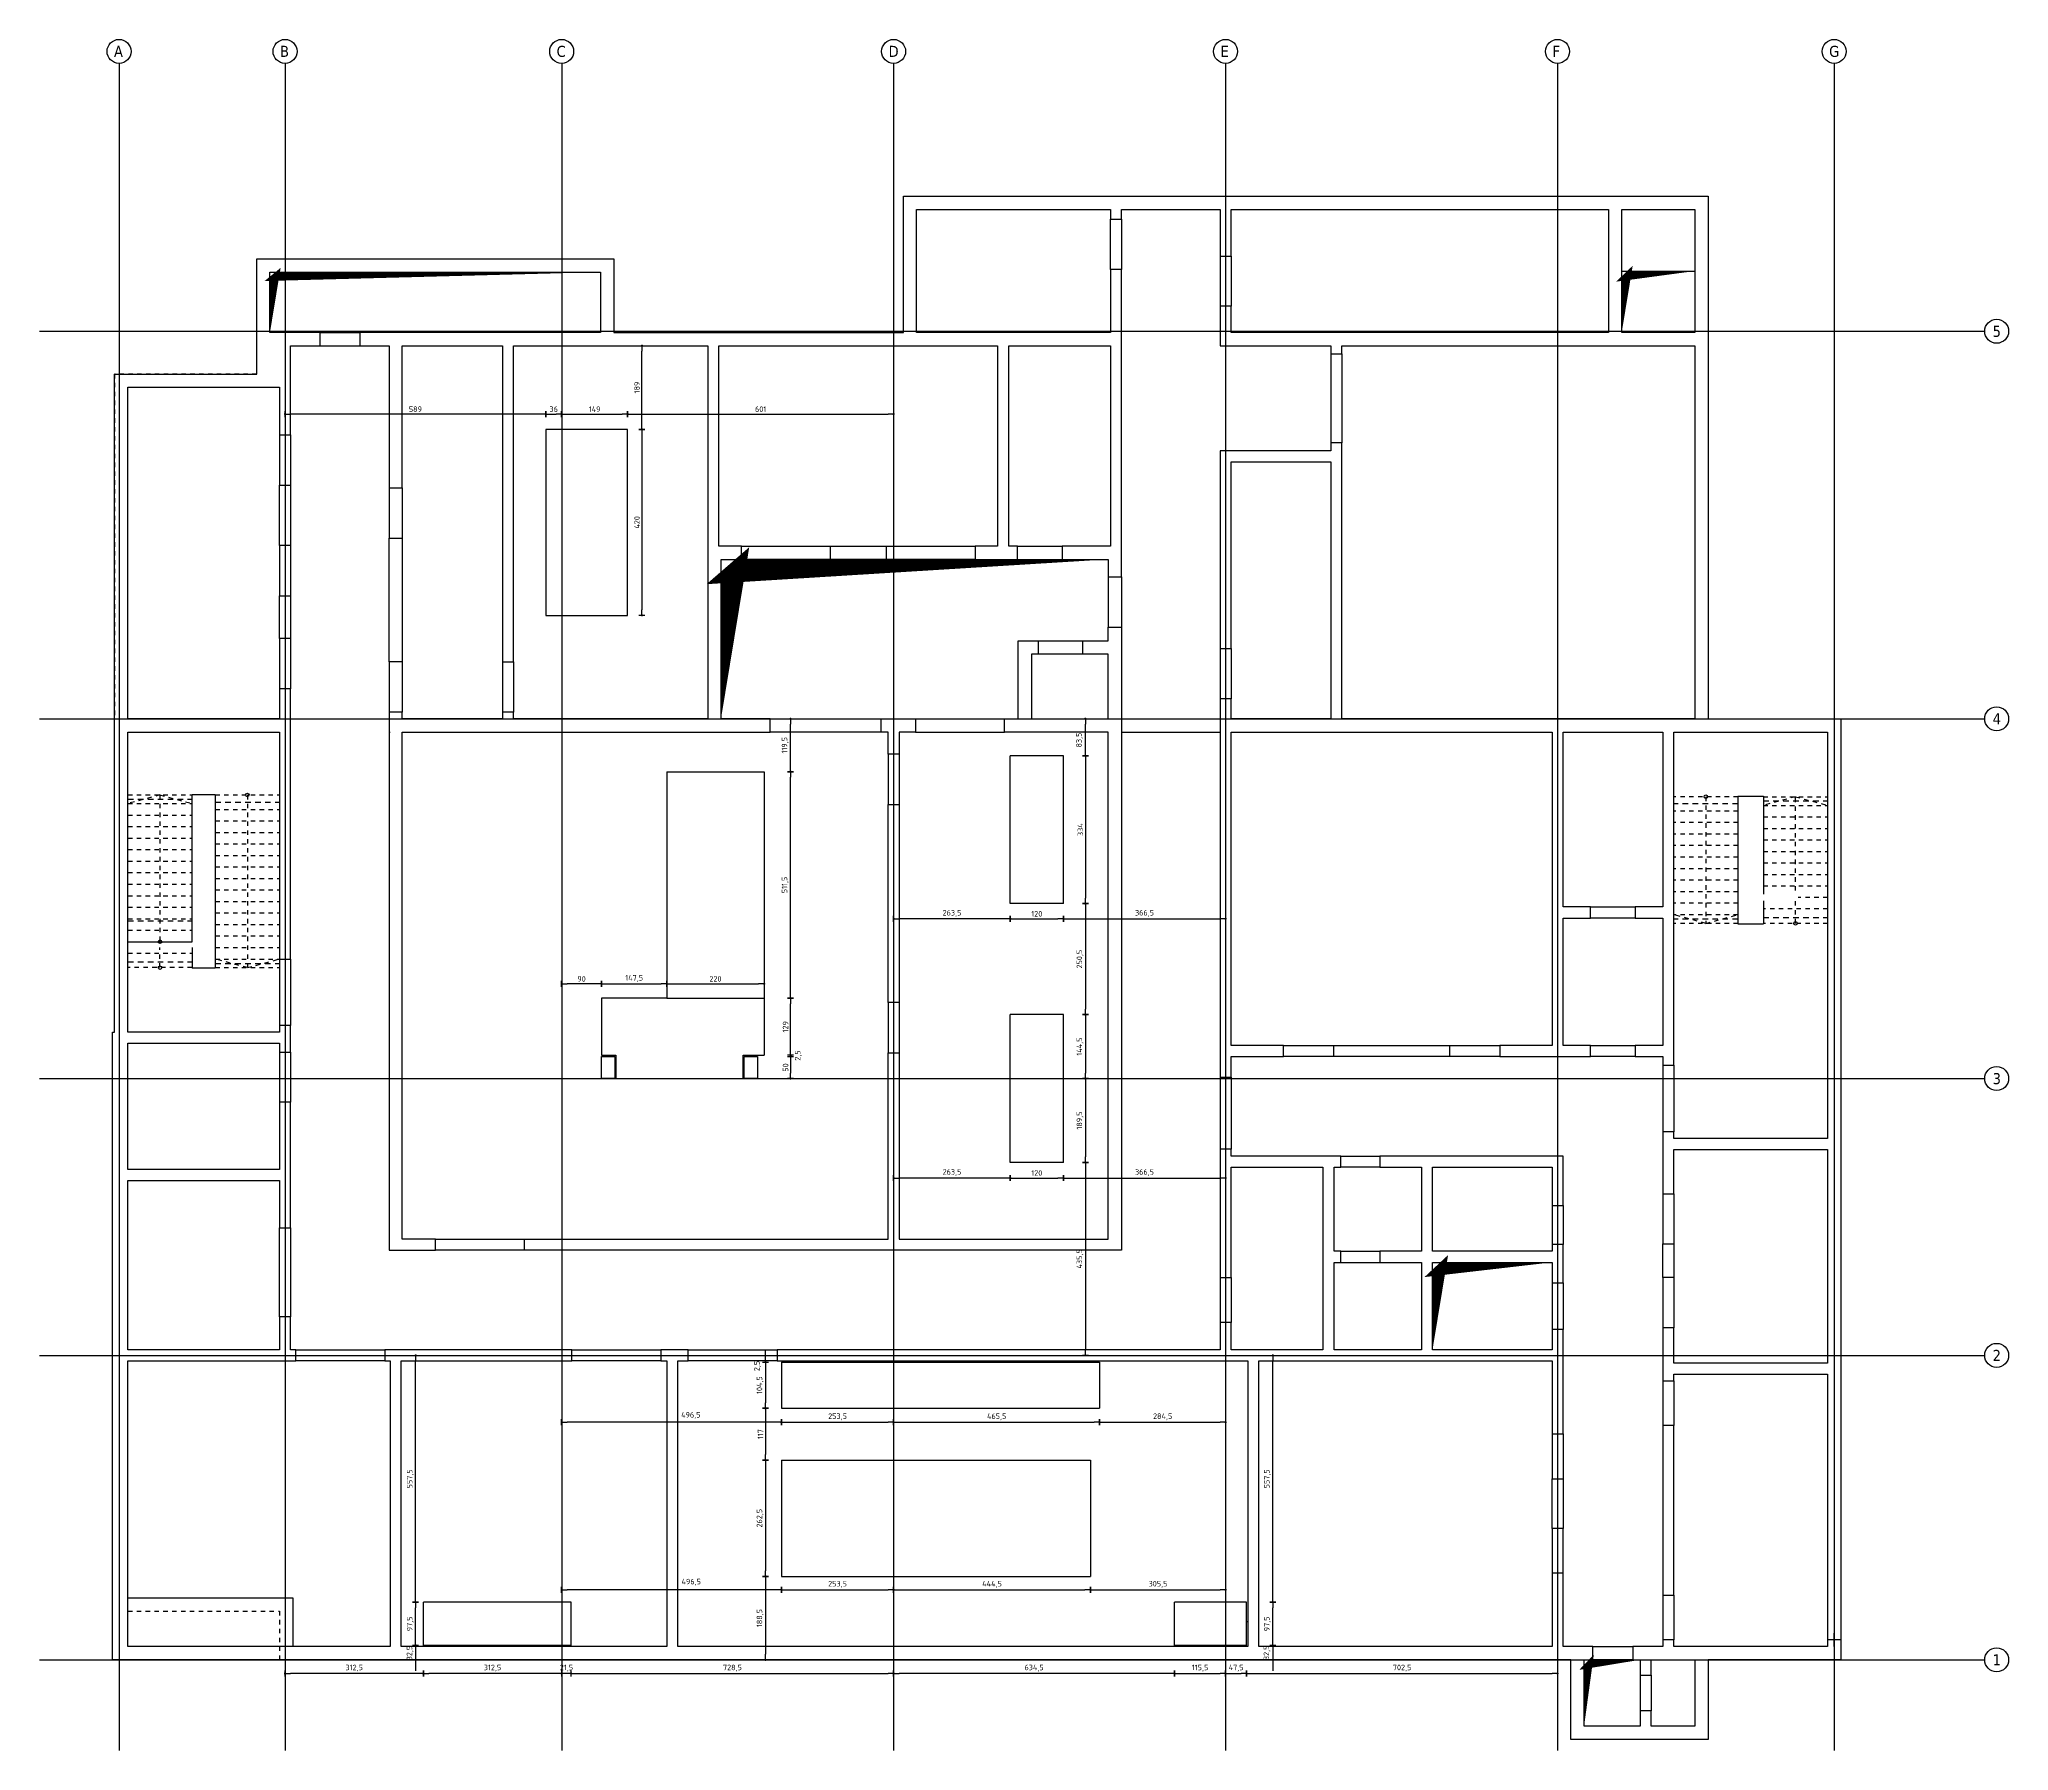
# Model space of a CAD drawing. Extents: x -169 to 69, y -7 to 55.
# Drawn here: x -95.63 to -51.14, y 4.74 to 43.38 of the extents above; entities that cross this region are included whole.
import ezdxf

# ---------------------------------------------------------------- set-up
doc = ezdxf.new("R2010")
doc.units = 0
doc.header["$LTSCALE"] = 0.5
for name, pattern in [('AUSGEZOGEN', [1000.01, 1000, 0.01]), ('DOT', [0.175, 0.05, -0.125]), ('HIDDEN', [0.375, 0.25, -0.125]), ('HIDDEN2', [0.187, 0.125, -0.062]), ('PUNKT', [0.175, 0.05, -0.125]), ('VERDECKT', [0.375, 0.25, -0.125])]:
    doc.linetypes.add(name, pattern=pattern)
for name, color, linetype in [('ACHSEN', 7, 'Continuous'), ('AFU', 7, 'Continuous'), ('BETON', 7, 'Continuous'), ('DRUEBER', 7, 'Continuous'), ('grau_dunkel', 7, 'Continuous'), ('HILFE', 7, 'Continuous'), ('MASSE', 7, 'Continuous'), ('OBJEKT', 7, 'Continuous'), ('SFP_Achsen', 7, 'Continuous'), ('VERDECKT', 7, 'Continuous')]:
    doc.layers.add(name, color=color, linetype=linetype)
doc.styles.add('helv', font='tahoma.ttf')
doc.styles.add('txt', font='isocp.shx')
doc.linetypes.add('AFU_50M', pattern='A,0.45,["/",Standard,S=0.2,R=0,X=-0.01,Y=-0.1],0.07,["/",Standard,S=0.2,R=0,X=-0.01,Y=-0.1],0.45', length=0.97)
doc.dimstyles.new('DOT_I', dxfattribs={"dimscale": 0.5, "dimtxt": 0.25, "dimasz": 0.25, "dimexe": 0.1, "dimexo": 0.3, "dimgap": 0.1, "dimtad": 1, "dimdec": 3, "dimzin": 3, "dimtxsty": 'txt', "dimblk": 'DOT', "dimblk1": 'DOT', "dimblk2": 'DOT', "dimsah": 1, "dimcen": 0.1, "dimse1": 1, "dimse2": 1, "dimazin": 0, "dimtfac": 1, "dimtdec": 4, "dimtix": 1, "dimtmove": 2, "dimatfit": 3, "dimfxl": 0, "dimtvp": 1, "dimtolj": 1, "dimtzin": 0, "dimarcsym": 0})

# ---------------------------------------------------------------- blocks, each defined once
blk = doc.blocks.new('DOT')
at = {"layer": 'MASSE', "color": 7, "linetype": 'Continuous'}
for p, q in [((0, 0), (-1, 0)), ((0, 0.54), (0, -0.54))]:
    blk.add_line(p, q, dxfattribs=at)
at = {"layer": 'MASSE', "color": 7, "linetype": 'Continuous', "const_width": 0.2}
blk.add_lwpolyline([(-0.1, 0, 1), (0.1, 0, 1)], format="xyb", close=True, dxfattribs=at)
blk = doc.blocks.new('*D133')
at = {"layer": 'Defpoints', "color": 0, "linetype": 'AUSGEZOGEN', "transparency": 16777216}
for p in [(-82.018, 34.573), (-82.018, 30.373), (-82.018, 30.373)]:
    blk.add_point(p, dxfattribs=at)
at = {"layer": 'MASSE', "color": 0, "linetype": 'AUSGEZOGEN', "lineweight": -2, "transparency": 16777216}
blk.add_line((-82.018, 34.448), (-82.018, 30.498), dxfattribs=at)
at = {"layer": 'MASSE', "color": 0, "linetype": 'AUSGEZOGEN', "lineweight": -2, "transparency": 16777216, "xscale": 0.125, "yscale": 0.125, "zscale": 0.125}
for p, rotation in [((-82.018, 34.573), 90), ((-82.018, 30.373), 270)]:
    blk.add_blockref('DOT', p, dxfattribs=dict(at, rotation=rotation))
at = {"layer": 'MASSE', "color": 0, "linetype": 'AUSGEZOGEN', "transparency": 16777216, "insert": (-82.131, 32.473), "char_height": 0.125, "attachment_point": 5, "rotation": 90, "style": 'txt'}
blk.add_mtext('\\A1;420', dxfattribs=at)
blk = doc.blocks.new('*D134')
at = {"layer": 'Defpoints', "color": 0, "linetype": 'AUSGEZOGEN', "transparency": 16777216}
for p in [(-82.018, 36.463), (-82.018, 36.463), (-82.018, 34.573)]:
    blk.add_point(p, dxfattribs=at)
at = {"layer": 'MASSE', "color": 0, "linetype": 'AUSGEZOGEN', "lineweight": -2, "transparency": 16777216}
blk.add_line((-82.018, 34.698), (-82.018, 36.338), dxfattribs=at)
at = {"layer": 'MASSE', "color": 0, "linetype": 'AUSGEZOGEN', "lineweight": -2, "transparency": 16777216, "xscale": 0.125, "yscale": 0.125, "zscale": 0.125}
for p, rotation in [((-82.018, 36.463), 90), ((-82.018, 34.573), 270)]:
    blk.add_blockref('DOT', p, dxfattribs=dict(at, rotation=rotation))
at = {"layer": 'MASSE', "color": 0, "linetype": 'AUSGEZOGEN', "transparency": 16777216, "insert": (-82.131, 35.518), "char_height": 0.125, "attachment_point": 5, "rotation": 90, "style": 'txt'}
blk.add_mtext('\\A1;189', dxfattribs=at)
blk = doc.blocks.new('*D135')
at = {"layer": 'Defpoints', "color": 0, "linetype": 'AUSGEZOGEN', "transparency": 16777216}
for p in [(-90.082, 34.917), (-90.082, 34.917), (-84.192, 34.917)]:
    blk.add_point(p, dxfattribs=at)
at = {"layer": 'MASSE', "color": 0, "linetype": 'AUSGEZOGEN', "lineweight": -2, "transparency": 16777216}
blk.add_line((-84.317, 34.917), (-89.957, 34.917), dxfattribs=at)
at = {"layer": 'MASSE', "color": 0, "linetype": 'AUSGEZOGEN', "lineweight": -2, "transparency": 16777216, "xscale": 0.125, "yscale": 0.125, "zscale": 0.125, "rotation": 180}
blk.add_blockref('DOT', (-90.082, 34.917), dxfattribs=at)
at = {"layer": 'MASSE', "color": 0, "linetype": 'AUSGEZOGEN', "lineweight": -2, "transparency": 16777216, "xscale": 0.125, "yscale": 0.125, "zscale": 0.125}
blk.add_blockref('DOT', (-84.192, 34.917), dxfattribs=at)
at = {"layer": 'MASSE', "color": 0, "linetype": 'AUSGEZOGEN', "transparency": 16777216, "insert": (-87.137, 35.029), "char_height": 0.125, "attachment_point": 5, "style": 'txt'}
blk.add_mtext('\\A1;589', dxfattribs=at)
blk = doc.blocks.new('*D136')
at = {"layer": 'Defpoints', "color": 0, "linetype": 'AUSGEZOGEN', "transparency": 16777216}
for p in [(-84.192, 34.917), (-83.832, 34.917), (-83.832, 34.917)]:
    blk.add_point(p, dxfattribs=at)
at = {"layer": 'MASSE', "color": 0, "linetype": 'AUSGEZOGEN', "lineweight": -2, "transparency": 16777216}
blk.add_line((-84.067, 34.917), (-83.957, 34.917), dxfattribs=at)
at = {"layer": 'MASSE', "color": 0, "linetype": 'AUSGEZOGEN', "lineweight": -2, "transparency": 16777216, "xscale": 0.125, "yscale": 0.125, "zscale": 0.125, "rotation": 180}
blk.add_blockref('DOT', (-84.192, 34.917), dxfattribs=at)
at = {"layer": 'MASSE', "color": 0, "linetype": 'AUSGEZOGEN', "lineweight": -2, "transparency": 16777216, "xscale": 0.125, "yscale": 0.125, "zscale": 0.125}
blk.add_blockref('DOT', (-83.832, 34.917), dxfattribs=at)
at = {"layer": 'MASSE', "color": 0, "linetype": 'AUSGEZOGEN', "transparency": 16777216, "insert": (-84.012, 35.029), "char_height": 0.125, "attachment_point": 5, "style": 'txt'}
blk.add_mtext('\\A1;36', dxfattribs=at)
blk = doc.blocks.new('*D137')
at = {"layer": 'Defpoints', "color": 0, "linetype": 'AUSGEZOGEN', "transparency": 16777216}
for p in [(-83.832, 34.917), (-82.342, 34.917), (-82.342, 34.917)]:
    blk.add_point(p, dxfattribs=at)
at = {"layer": 'MASSE', "color": 0, "linetype": 'AUSGEZOGEN', "lineweight": -2, "transparency": 16777216}
blk.add_line((-83.707, 34.917), (-82.467, 34.917), dxfattribs=at)
at = {"layer": 'MASSE', "color": 0, "linetype": 'AUSGEZOGEN', "lineweight": -2, "transparency": 16777216, "xscale": 0.125, "yscale": 0.125, "zscale": 0.125, "rotation": 180}
blk.add_blockref('DOT', (-83.832, 34.917), dxfattribs=at)
at = {"layer": 'MASSE', "color": 0, "linetype": 'AUSGEZOGEN', "lineweight": -2, "transparency": 16777216, "xscale": 0.125, "yscale": 0.125, "zscale": 0.125}
blk.add_blockref('DOT', (-82.342, 34.917), dxfattribs=at)
at = {"layer": 'MASSE', "color": 0, "linetype": 'AUSGEZOGEN', "transparency": 16777216, "insert": (-83.087, 35.029), "char_height": 0.125, "attachment_point": 5, "style": 'txt'}
blk.add_mtext('\\A1;149', dxfattribs=at)
blk = doc.blocks.new('*D138')
at = {"layer": 'Defpoints', "color": 0, "linetype": 'AUSGEZOGEN', "transparency": 16777216}
for p in [(-82.342, 34.917), (-76.332, 34.917), (-76.332, 34.917)]:
    blk.add_point(p, dxfattribs=at)
at = {"layer": 'MASSE', "color": 0, "linetype": 'AUSGEZOGEN', "lineweight": -2, "transparency": 16777216}
blk.add_line((-82.217, 34.917), (-76.457, 34.917), dxfattribs=at)
at = {"layer": 'MASSE', "color": 0, "linetype": 'AUSGEZOGEN', "lineweight": -2, "transparency": 16777216, "xscale": 0.125, "yscale": 0.125, "zscale": 0.125, "rotation": 180}
blk.add_blockref('DOT', (-82.342, 34.917), dxfattribs=at)
at = {"layer": 'MASSE', "color": 0, "linetype": 'AUSGEZOGEN', "lineweight": -2, "transparency": 16777216, "xscale": 0.125, "yscale": 0.125, "zscale": 0.125}
blk.add_blockref('DOT', (-76.332, 34.917), dxfattribs=at)
at = {"layer": 'MASSE', "color": 0, "linetype": 'AUSGEZOGEN', "transparency": 16777216, "insert": (-79.337, 35.029), "char_height": 0.125, "attachment_point": 5, "style": 'txt'}
blk.add_mtext('\\A1;601', dxfattribs=at)
blk = doc.blocks.new('*D139')
at = {"layer": 'Defpoints', "color": 0, "linetype": 'AUSGEZOGEN', "transparency": 16777216}
for p in [(-78.661, 20.413), (-78.661, 19.913), (-78.661, 19.913)]:
    blk.add_point(p, dxfattribs=at)
at = {"layer": 'MASSE', "color": 0, "linetype": 'AUSGEZOGEN', "lineweight": -2, "transparency": 16777216}
blk.add_line((-78.661, 20.288), (-78.661, 20.038), dxfattribs=at)
at = {"layer": 'MASSE', "color": 0, "linetype": 'AUSGEZOGEN', "lineweight": -2, "transparency": 16777216, "xscale": 0.125, "yscale": 0.125, "zscale": 0.125}
for p, rotation in [((-78.661, 20.413), 90), ((-78.661, 19.913), 270)]:
    blk.add_blockref('DOT', p, dxfattribs=dict(at, rotation=rotation))
at = {"layer": 'MASSE', "color": 0, "linetype": 'AUSGEZOGEN', "transparency": 16777216, "insert": (-78.774, 20.163), "char_height": 0.125, "attachment_point": 5, "rotation": 90, "style": 'txt'}
blk.add_mtext('\\A1;50', dxfattribs=at)
blk = doc.blocks.new('*D140')
at = {"layer": 'Defpoints', "color": 0, "linetype": 'AUSGEZOGEN', "transparency": 16777216}
for p in [(-78.661, 20.438), (-78.661, 20.438), (-78.661, 20.413)]:
    blk.add_point(p, dxfattribs=at)
at = {"layer": 'MASSE', "color": 0, "linetype": 'AUSGEZOGEN', "lineweight": -2, "transparency": 16777216}
for p, q in [((-78.661, 20.563), (-78.661, 20.688)), ((-78.661, 20.413), (-78.661, 20.438)), ((-78.661, 20.288), (-78.661, 20.163))]:
    blk.add_line(p, q, dxfattribs=at)
at = {"layer": 'MASSE', "color": 0, "linetype": 'AUSGEZOGEN', "lineweight": -2, "transparency": 16777216, "xscale": 0.125, "yscale": 0.125, "zscale": 0.125}
for p, rotation in [((-78.661, 20.438), 270), ((-78.661, 20.413), 90)]:
    blk.add_blockref('DOT', p, dxfattribs=dict(at, rotation=rotation))
at = {"layer": 'MASSE', "color": 0, "linetype": 'AUSGEZOGEN', "transparency": 16777216, "insert": (-78.485, 20.434), "char_height": 0.125, "attachment_point": 5, "rotation": 90, "style": 'txt'}
blk.add_mtext('\\A1;2,5', dxfattribs=at)
blk = doc.blocks.new('*D141')
at = {"layer": 'Defpoints', "color": 0, "linetype": 'AUSGEZOGEN', "transparency": 16777216}
for p in [(-78.661, 21.728), (-78.661, 21.728), (-78.661, 20.438)]:
    blk.add_point(p, dxfattribs=at)
at = {"layer": 'MASSE', "color": 0, "linetype": 'AUSGEZOGEN', "lineweight": -2, "transparency": 16777216}
blk.add_line((-78.661, 20.563), (-78.661, 21.603), dxfattribs=at)
at = {"layer": 'MASSE', "color": 0, "linetype": 'AUSGEZOGEN', "lineweight": -2, "transparency": 16777216, "xscale": 0.125, "yscale": 0.125, "zscale": 0.125}
for p, rotation in [((-78.661, 21.728), 90), ((-78.661, 20.438), 270)]:
    blk.add_blockref('DOT', p, dxfattribs=dict(at, rotation=rotation))
at = {"layer": 'MASSE', "color": 0, "linetype": 'AUSGEZOGEN', "transparency": 16777216, "insert": (-78.774, 21.083), "char_height": 0.125, "attachment_point": 5, "rotation": 90, "style": 'txt'}
blk.add_mtext('\\A1;129', dxfattribs=at)
blk = doc.blocks.new('*D142')
at = {"layer": 'Defpoints', "color": 0, "linetype": 'AUSGEZOGEN', "transparency": 16777216}
for p in [(-78.661, 26.843), (-78.661, 26.843), (-78.661, 21.728)]:
    blk.add_point(p, dxfattribs=at)
at = {"layer": 'MASSE', "color": 0, "linetype": 'AUSGEZOGEN', "lineweight": -2, "transparency": 16777216}
blk.add_line((-78.661, 21.853), (-78.661, 26.718), dxfattribs=at)
at = {"layer": 'MASSE', "color": 0, "linetype": 'AUSGEZOGEN', "lineweight": -2, "transparency": 16777216, "xscale": 0.125, "yscale": 0.125, "zscale": 0.125}
for p, rotation in [((-78.661, 26.843), 90), ((-78.661, 21.728), 270)]:
    blk.add_blockref('DOT', p, dxfattribs=dict(at, rotation=rotation))
at = {"layer": 'MASSE', "color": 0, "linetype": 'AUSGEZOGEN', "transparency": 16777216, "insert": (-78.783, 24.285), "char_height": 0.125, "attachment_point": 5, "rotation": 90, "style": 'txt'}
blk.add_mtext('\\A1;511,5', dxfattribs=at)
blk = doc.blocks.new('*D143')
at = {"layer": 'Defpoints', "color": 0, "linetype": 'AUSGEZOGEN', "transparency": 16777216}
for p in [(-78.661, 28.038), (-78.661, 28.038), (-78.661, 26.843)]:
    blk.add_point(p, dxfattribs=at)
at = {"layer": 'MASSE', "color": 0, "linetype": 'AUSGEZOGEN', "lineweight": -2, "transparency": 16777216}
blk.add_line((-78.661, 26.968), (-78.661, 27.913), dxfattribs=at)
at = {"layer": 'MASSE', "color": 0, "linetype": 'AUSGEZOGEN', "lineweight": -2, "transparency": 16777216, "xscale": 0.125, "yscale": 0.125, "zscale": 0.125}
for p, rotation in [((-78.661, 28.038), 90), ((-78.661, 26.843), 270)]:
    blk.add_blockref('DOT', p, dxfattribs=dict(at, rotation=rotation))
at = {"layer": 'MASSE', "color": 0, "linetype": 'AUSGEZOGEN', "transparency": 16777216, "insert": (-78.783, 27.44), "char_height": 0.125, "attachment_point": 5, "rotation": 90, "style": 'txt'}
blk.add_mtext('\\A1;119,5', dxfattribs=at)
blk = doc.blocks.new('*D144')
at = {"layer": 'Defpoints', "color": 0, "linetype": 'AUSGEZOGEN', "transparency": 16777216}
for p in [(-83.832, 22.052), (-83.832, 22.052), (-82.932, 22.052)]:
    blk.add_point(p, dxfattribs=at)
at = {"layer": 'MASSE', "color": 0, "linetype": 'AUSGEZOGEN', "lineweight": -2, "transparency": 16777216}
blk.add_line((-83.057, 22.052), (-83.707, 22.052), dxfattribs=at)
at = {"layer": 'MASSE', "color": 0, "linetype": 'AUSGEZOGEN', "lineweight": -2, "transparency": 16777216, "xscale": 0.125, "yscale": 0.125, "zscale": 0.125, "rotation": 180}
blk.add_blockref('DOT', (-83.832, 22.052), dxfattribs=at)
at = {"layer": 'MASSE', "color": 0, "linetype": 'AUSGEZOGEN', "lineweight": -2, "transparency": 16777216, "xscale": 0.125, "yscale": 0.125, "zscale": 0.125}
blk.add_blockref('DOT', (-82.932, 22.052), dxfattribs=at)
at = {"layer": 'MASSE', "color": 0, "linetype": 'AUSGEZOGEN', "transparency": 16777216, "insert": (-83.382, 22.164), "char_height": 0.125, "attachment_point": 5, "style": 'txt'}
blk.add_mtext('\\A1;90', dxfattribs=at)
blk = doc.blocks.new('*D145')
at = {"layer": 'Defpoints', "color": 0, "linetype": 'AUSGEZOGEN', "transparency": 16777216}
for p in [(-82.932, 22.052), (-81.457, 22.052), (-81.457, 22.052)]:
    blk.add_point(p, dxfattribs=at)
at = {"layer": 'MASSE', "color": 0, "linetype": 'AUSGEZOGEN', "lineweight": -2, "transparency": 16777216}
blk.add_line((-82.807, 22.052), (-81.582, 22.052), dxfattribs=at)
at = {"layer": 'MASSE', "color": 0, "linetype": 'AUSGEZOGEN', "lineweight": -2, "transparency": 16777216, "xscale": 0.125, "yscale": 0.125, "zscale": 0.125, "rotation": 180}
blk.add_blockref('DOT', (-82.932, 22.052), dxfattribs=at)
at = {"layer": 'MASSE', "color": 0, "linetype": 'AUSGEZOGEN', "lineweight": -2, "transparency": 16777216, "xscale": 0.125, "yscale": 0.125, "zscale": 0.125}
blk.add_blockref('DOT', (-81.457, 22.052), dxfattribs=at)
at = {"layer": 'MASSE', "color": 0, "linetype": 'AUSGEZOGEN', "transparency": 16777216, "insert": (-82.194, 22.174), "char_height": 0.125, "attachment_point": 5, "style": 'txt'}
blk.add_mtext('\\A1;147,5', dxfattribs=at)
blk = doc.blocks.new('*D146')
at = {"layer": 'Defpoints', "color": 0, "linetype": 'AUSGEZOGEN', "transparency": 16777216}
for p in [(-81.457, 22.052), (-79.257, 22.052), (-79.257, 22.052)]:
    blk.add_point(p, dxfattribs=at)
at = {"layer": 'MASSE', "color": 0, "linetype": 'AUSGEZOGEN', "lineweight": -2, "transparency": 16777216}
blk.add_line((-81.332, 22.052), (-79.382, 22.052), dxfattribs=at)
at = {"layer": 'MASSE', "color": 0, "linetype": 'AUSGEZOGEN', "lineweight": -2, "transparency": 16777216, "xscale": 0.125, "yscale": 0.125, "zscale": 0.125, "rotation": 180}
blk.add_blockref('DOT', (-81.457, 22.052), dxfattribs=at)
at = {"layer": 'MASSE', "color": 0, "linetype": 'AUSGEZOGEN', "lineweight": -2, "transparency": 16777216, "xscale": 0.125, "yscale": 0.125, "zscale": 0.125}
blk.add_blockref('DOT', (-79.257, 22.052), dxfattribs=at)
at = {"layer": 'MASSE', "color": 0, "linetype": 'AUSGEZOGEN', "transparency": 16777216, "insert": (-80.357, 22.164), "char_height": 0.125, "attachment_point": 5, "style": 'txt'}
blk.add_mtext('\\A1;220', dxfattribs=at)
blk = doc.blocks.new('*D147')
at = {"layer": 'Defpoints', "color": 0, "linetype": 'AUSGEZOGEN', "transparency": 16777216}
for p in [(-71.999, 28.038), (-71.999, 28.038), (-71.999, 27.203)]:
    blk.add_point(p, dxfattribs=at)
at = {"layer": 'MASSE', "color": 0, "linetype": 'AUSGEZOGEN', "lineweight": -2, "transparency": 16777216}
blk.add_line((-71.999, 27.328), (-71.999, 27.913), dxfattribs=at)
at = {"layer": 'MASSE', "color": 0, "linetype": 'AUSGEZOGEN', "lineweight": -2, "transparency": 16777216, "xscale": 0.125, "yscale": 0.125, "zscale": 0.125}
for p, rotation in [((-71.999, 28.038), 90), ((-71.999, 27.203), 270)]:
    blk.add_blockref('DOT', p, dxfattribs=dict(at, rotation=rotation))
at = {"layer": 'MASSE', "color": 0, "linetype": 'AUSGEZOGEN', "transparency": 16777216, "insert": (-72.132, 27.557), "char_height": 0.125, "attachment_point": 5, "rotation": 90, "style": 'txt'}
blk.add_mtext('\\A1;83,5', dxfattribs=at)
blk = doc.blocks.new('*D148')
at = {"layer": 'Defpoints', "color": 0, "linetype": 'AUSGEZOGEN', "transparency": 16777216}
for p in [(-71.999, 27.203), (-71.999, 23.863), (-71.999, 23.863)]:
    blk.add_point(p, dxfattribs=at)
at = {"layer": 'MASSE', "color": 0, "linetype": 'AUSGEZOGEN', "lineweight": -2, "transparency": 16777216}
blk.add_line((-71.999, 27.078), (-71.999, 23.988), dxfattribs=at)
at = {"layer": 'MASSE', "color": 0, "linetype": 'AUSGEZOGEN', "lineweight": -2, "transparency": 16777216, "xscale": 0.125, "yscale": 0.125, "zscale": 0.125}
for p, rotation in [((-71.999, 27.203), 90), ((-71.999, 23.863), 270)]:
    blk.add_blockref('DOT', p, dxfattribs=dict(at, rotation=rotation))
at = {"layer": 'MASSE', "color": 0, "linetype": 'AUSGEZOGEN', "transparency": 16777216, "insert": (-72.112, 25.533), "char_height": 0.125, "attachment_point": 5, "rotation": 90, "style": 'txt'}
blk.add_mtext('\\A1;334', dxfattribs=at)
blk = doc.blocks.new('*D149')
at = {"layer": 'Defpoints', "color": 0, "linetype": 'AUSGEZOGEN', "transparency": 16777216}
for p in [(-71.999, 23.863), (-71.999, 21.358), (-71.999, 21.358)]:
    blk.add_point(p, dxfattribs=at)
at = {"layer": 'MASSE', "color": 0, "linetype": 'AUSGEZOGEN', "lineweight": -2, "transparency": 16777216}
blk.add_line((-71.999, 23.738), (-71.999, 21.483), dxfattribs=at)
at = {"layer": 'MASSE', "color": 0, "linetype": 'AUSGEZOGEN', "lineweight": -2, "transparency": 16777216, "xscale": 0.125, "yscale": 0.125, "zscale": 0.125}
for p, rotation in [((-71.999, 23.863), 90), ((-71.999, 21.358), 270)]:
    blk.add_blockref('DOT', p, dxfattribs=dict(at, rotation=rotation))
at = {"layer": 'MASSE', "color": 0, "linetype": 'AUSGEZOGEN', "transparency": 16777216, "insert": (-72.121, 22.61), "char_height": 0.125, "attachment_point": 5, "rotation": 90, "style": 'txt'}
blk.add_mtext('\\A1;250,5', dxfattribs=at)
blk = doc.blocks.new('*D150')
at = {"layer": 'Defpoints', "color": 0, "linetype": 'AUSGEZOGEN', "transparency": 16777216}
for p in [(-71.999, 21.358), (-71.999, 19.913), (-71.999, 19.913)]:
    blk.add_point(p, dxfattribs=at)
at = {"layer": 'MASSE', "color": 0, "linetype": 'AUSGEZOGEN', "lineweight": -2, "transparency": 16777216}
blk.add_line((-71.999, 21.233), (-71.999, 20.038), dxfattribs=at)
at = {"layer": 'MASSE', "color": 0, "linetype": 'AUSGEZOGEN', "lineweight": -2, "transparency": 16777216, "xscale": 0.125, "yscale": 0.125, "zscale": 0.125}
for p, rotation in [((-71.999, 21.358), 90), ((-71.999, 19.913), 270)]:
    blk.add_blockref('DOT', p, dxfattribs=dict(at, rotation=rotation))
at = {"layer": 'MASSE', "color": 0, "linetype": 'AUSGEZOGEN', "transparency": 16777216, "insert": (-72.121, 20.635), "char_height": 0.125, "attachment_point": 5, "rotation": 90, "style": 'txt'}
blk.add_mtext('\\A1;144,5', dxfattribs=at)
blk = doc.blocks.new('*D151')
at = {"layer": 'Defpoints', "color": 0, "linetype": 'AUSGEZOGEN', "transparency": 16777216}
for p in [(-71.999, 19.913), (-71.999, 18.018), (-71.999, 18.018)]:
    blk.add_point(p, dxfattribs=at)
at = {"layer": 'MASSE', "color": 0, "linetype": 'AUSGEZOGEN', "lineweight": -2, "transparency": 16777216}
blk.add_line((-71.999, 19.788), (-71.999, 18.143), dxfattribs=at)
at = {"layer": 'MASSE', "color": 0, "linetype": 'AUSGEZOGEN', "lineweight": -2, "transparency": 16777216, "xscale": 0.125, "yscale": 0.125, "zscale": 0.125}
for p, rotation in [((-71.999, 19.913), 90), ((-71.999, 18.018), 270)]:
    blk.add_blockref('DOT', p, dxfattribs=dict(at, rotation=rotation))
at = {"layer": 'MASSE', "color": 0, "linetype": 'AUSGEZOGEN', "transparency": 16777216, "insert": (-72.121, 18.965), "char_height": 0.125, "attachment_point": 5, "rotation": 90, "style": 'txt'}
blk.add_mtext('\\A1;189,5', dxfattribs=at)
blk = doc.blocks.new('*D152')
at = {"layer": 'Defpoints', "color": 0, "linetype": 'AUSGEZOGEN', "transparency": 16777216}
for p in [(-71.999, 18.018), (-71.999, 13.663), (-71.999, 13.663)]:
    blk.add_point(p, dxfattribs=at)
at = {"layer": 'MASSE', "color": 0, "linetype": 'AUSGEZOGEN', "lineweight": -2, "transparency": 16777216}
blk.add_line((-71.999, 17.893), (-71.999, 13.788), dxfattribs=at)
at = {"layer": 'MASSE', "color": 0, "linetype": 'AUSGEZOGEN', "lineweight": -2, "transparency": 16777216, "xscale": 0.125, "yscale": 0.125, "zscale": 0.125}
for p, rotation in [((-71.999, 18.018), 90), ((-71.999, 13.663), 270)]:
    blk.add_blockref('DOT', p, dxfattribs=dict(at, rotation=rotation))
at = {"layer": 'MASSE', "color": 0, "linetype": 'AUSGEZOGEN', "transparency": 16777216, "insert": (-72.121, 15.84), "char_height": 0.125, "attachment_point": 5, "rotation": 90, "style": 'txt'}
blk.add_mtext('\\A1;435,5', dxfattribs=at)
blk = doc.blocks.new('*D153')
at = {"layer": 'Defpoints', "color": 0, "linetype": 'AUSGEZOGEN', "transparency": 16777216}
for p in [(-76.332, 23.522), (-76.332, 23.522), (-73.697, 23.522)]:
    blk.add_point(p, dxfattribs=at)
at = {"layer": 'MASSE', "color": 0, "linetype": 'AUSGEZOGEN', "lineweight": -2, "transparency": 16777216}
blk.add_line((-73.822, 23.522), (-76.207, 23.522), dxfattribs=at)
at = {"layer": 'MASSE', "color": 0, "linetype": 'AUSGEZOGEN', "lineweight": -2, "transparency": 16777216, "xscale": 0.125, "yscale": 0.125, "zscale": 0.125, "rotation": 180}
blk.add_blockref('DOT', (-76.332, 23.522), dxfattribs=at)
at = {"layer": 'MASSE', "color": 0, "linetype": 'AUSGEZOGEN', "lineweight": -2, "transparency": 16777216, "xscale": 0.125, "yscale": 0.125, "zscale": 0.125}
blk.add_blockref('DOT', (-73.697, 23.522), dxfattribs=at)
at = {"layer": 'MASSE', "color": 0, "linetype": 'AUSGEZOGEN', "transparency": 16777216, "insert": (-75.014, 23.643), "char_height": 0.125, "attachment_point": 5, "style": 'txt'}
blk.add_mtext('\\A1;263,5', dxfattribs=at)
blk = doc.blocks.new('*D154')
at = {"layer": 'Defpoints', "color": 0, "linetype": 'AUSGEZOGEN', "transparency": 16777216}
for p in [(-73.697, 23.522), (-72.497, 23.522), (-72.497, 23.522)]:
    blk.add_point(p, dxfattribs=at)
at = {"layer": 'MASSE', "color": 0, "linetype": 'AUSGEZOGEN', "lineweight": -2, "transparency": 16777216}
blk.add_line((-73.572, 23.522), (-72.622, 23.522), dxfattribs=at)
at = {"layer": 'MASSE', "color": 0, "linetype": 'AUSGEZOGEN', "lineweight": -2, "transparency": 16777216, "xscale": 0.125, "yscale": 0.125, "zscale": 0.125, "rotation": 180}
blk.add_blockref('DOT', (-73.697, 23.522), dxfattribs=at)
at = {"layer": 'MASSE', "color": 0, "linetype": 'AUSGEZOGEN', "lineweight": -2, "transparency": 16777216, "xscale": 0.125, "yscale": 0.125, "zscale": 0.125}
blk.add_blockref('DOT', (-72.497, 23.522), dxfattribs=at)
at = {"layer": 'MASSE', "color": 0, "linetype": 'AUSGEZOGEN', "transparency": 16777216, "insert": (-73.097, 23.634), "char_height": 0.125, "attachment_point": 5, "style": 'txt'}
blk.add_mtext('\\A1;120', dxfattribs=at)
blk = doc.blocks.new('*D155')
at = {"layer": 'Defpoints', "color": 0, "linetype": 'AUSGEZOGEN', "transparency": 16777216}
for p in [(-72.497, 23.522), (-68.832, 23.522), (-68.832, 23.522)]:
    blk.add_point(p, dxfattribs=at)
at = {"layer": 'MASSE', "color": 0, "linetype": 'AUSGEZOGEN', "lineweight": -2, "transparency": 16777216}
blk.add_line((-72.372, 23.522), (-68.957, 23.522), dxfattribs=at)
at = {"layer": 'MASSE', "color": 0, "linetype": 'AUSGEZOGEN', "lineweight": -2, "transparency": 16777216, "xscale": 0.125, "yscale": 0.125, "zscale": 0.125, "rotation": 180}
blk.add_blockref('DOT', (-72.497, 23.522), dxfattribs=at)
at = {"layer": 'MASSE', "color": 0, "linetype": 'AUSGEZOGEN', "lineweight": -2, "transparency": 16777216, "xscale": 0.125, "yscale": 0.125, "zscale": 0.125}
blk.add_blockref('DOT', (-68.832, 23.522), dxfattribs=at)
at = {"layer": 'MASSE', "color": 0, "linetype": 'AUSGEZOGEN', "transparency": 16777216, "insert": (-70.664, 23.643), "char_height": 0.125, "attachment_point": 5, "style": 'txt'}
blk.add_mtext('\\A1;366,5', dxfattribs=at)
blk = doc.blocks.new('*D156')
at = {"layer": 'Defpoints', "color": 0, "linetype": 'AUSGEZOGEN', "transparency": 16777216}
for p in [(-76.332, 17.668), (-76.332, 17.668), (-73.697, 17.668)]:
    blk.add_point(p, dxfattribs=at)
at = {"layer": 'MASSE', "color": 0, "linetype": 'AUSGEZOGEN', "lineweight": -2, "transparency": 16777216}
blk.add_line((-73.822, 17.668), (-76.207, 17.668), dxfattribs=at)
at = {"layer": 'MASSE', "color": 0, "linetype": 'AUSGEZOGEN', "lineweight": -2, "transparency": 16777216, "xscale": 0.125, "yscale": 0.125, "zscale": 0.125, "rotation": 180}
blk.add_blockref('DOT', (-76.332, 17.668), dxfattribs=at)
at = {"layer": 'MASSE', "color": 0, "linetype": 'AUSGEZOGEN', "lineweight": -2, "transparency": 16777216, "xscale": 0.125, "yscale": 0.125, "zscale": 0.125}
blk.add_blockref('DOT', (-73.697, 17.668), dxfattribs=at)
at = {"layer": 'MASSE', "color": 0, "linetype": 'AUSGEZOGEN', "transparency": 16777216, "insert": (-75.014, 17.79), "char_height": 0.125, "attachment_point": 5, "style": 'txt'}
blk.add_mtext('\\A1;263,5', dxfattribs=at)
blk = doc.blocks.new('*D157')
at = {"layer": 'Defpoints', "color": 0, "linetype": 'AUSGEZOGEN', "transparency": 16777216}
for p in [(-73.697, 17.668), (-72.497, 17.668), (-72.497, 17.668)]:
    blk.add_point(p, dxfattribs=at)
at = {"layer": 'MASSE', "color": 0, "linetype": 'AUSGEZOGEN', "lineweight": -2, "transparency": 16777216}
blk.add_line((-73.572, 17.668), (-72.622, 17.668), dxfattribs=at)
at = {"layer": 'MASSE', "color": 0, "linetype": 'AUSGEZOGEN', "lineweight": -2, "transparency": 16777216, "xscale": 0.125, "yscale": 0.125, "zscale": 0.125, "rotation": 180}
blk.add_blockref('DOT', (-73.697, 17.668), dxfattribs=at)
at = {"layer": 'MASSE', "color": 0, "linetype": 'AUSGEZOGEN', "lineweight": -2, "transparency": 16777216, "xscale": 0.125, "yscale": 0.125, "zscale": 0.125}
blk.add_blockref('DOT', (-72.497, 17.668), dxfattribs=at)
at = {"layer": 'MASSE', "color": 0, "linetype": 'AUSGEZOGEN', "transparency": 16777216, "insert": (-73.097, 17.781), "char_height": 0.125, "attachment_point": 5, "style": 'txt'}
blk.add_mtext('\\A1;120', dxfattribs=at)
blk = doc.blocks.new('*D158')
at = {"layer": 'Defpoints', "color": 0, "linetype": 'AUSGEZOGEN', "transparency": 16777216}
for p in [(-72.497, 17.668), (-68.832, 17.668), (-68.832, 17.668)]:
    blk.add_point(p, dxfattribs=at)
at = {"layer": 'MASSE', "color": 0, "linetype": 'AUSGEZOGEN', "lineweight": -2, "transparency": 16777216}
blk.add_line((-72.372, 17.668), (-68.957, 17.668), dxfattribs=at)
at = {"layer": 'MASSE', "color": 0, "linetype": 'AUSGEZOGEN', "lineweight": -2, "transparency": 16777216, "xscale": 0.125, "yscale": 0.125, "zscale": 0.125, "rotation": 180}
blk.add_blockref('DOT', (-72.497, 17.668), dxfattribs=at)
at = {"layer": 'MASSE', "color": 0, "linetype": 'AUSGEZOGEN', "lineweight": -2, "transparency": 16777216, "xscale": 0.125, "yscale": 0.125, "zscale": 0.125}
blk.add_blockref('DOT', (-68.832, 17.668), dxfattribs=at)
at = {"layer": 'MASSE', "color": 0, "linetype": 'AUSGEZOGEN', "transparency": 16777216, "insert": (-70.664, 17.79), "char_height": 0.125, "attachment_point": 5, "style": 'txt'}
blk.add_mtext('\\A1;366,5', dxfattribs=at)
blk = doc.blocks.new('*D159')
at = {"layer": 'Defpoints', "color": 0, "linetype": 'AUSGEZOGEN', "transparency": 16777216}
for p in [(-79.227, 13.538), (-79.227, 13.538), (-79.227, 13.513)]:
    blk.add_point(p, dxfattribs=at)
at = {"layer": 'MASSE', "color": 0, "linetype": 'AUSGEZOGEN', "lineweight": -2, "transparency": 16777216}
for p, q in [((-79.227, 13.663), (-79.227, 13.788)), ((-79.227, 13.513), (-79.227, 13.538)), ((-79.227, 13.388), (-79.227, 13.263))]:
    blk.add_line(p, q, dxfattribs=at)
at = {"layer": 'MASSE', "color": 0, "linetype": 'AUSGEZOGEN', "lineweight": -2, "transparency": 16777216, "xscale": 0.125, "yscale": 0.125, "zscale": 0.125}
for p, rotation in [((-79.227, 13.538), 270), ((-79.227, 13.513), 90)]:
    blk.add_blockref('DOT', p, dxfattribs=dict(at, rotation=rotation))
at = {"layer": 'MASSE', "color": 0, "linetype": 'AUSGEZOGEN', "transparency": 16777216, "insert": (-79.407, 13.422), "char_height": 0.125, "attachment_point": 5, "rotation": 90, "style": 'txt'}
blk.add_mtext('\\A1;2,5', dxfattribs=at)
blk = doc.blocks.new('*D160')
at = {"layer": 'Defpoints', "color": 0, "linetype": 'AUSGEZOGEN', "transparency": 16777216}
for p in [(-79.227, 13.513), (-79.227, 12.468), (-79.227, 12.468)]:
    blk.add_point(p, dxfattribs=at)
at = {"layer": 'MASSE', "color": 0, "linetype": 'AUSGEZOGEN', "lineweight": -2, "transparency": 16777216}
blk.add_line((-79.227, 13.388), (-79.227, 12.593), dxfattribs=at)
at = {"layer": 'MASSE', "color": 0, "linetype": 'AUSGEZOGEN', "lineweight": -2, "transparency": 16777216, "xscale": 0.125, "yscale": 0.125, "zscale": 0.125}
for p, rotation in [((-79.227, 13.513), 90), ((-79.227, 12.468), 270)]:
    blk.add_blockref('DOT', p, dxfattribs=dict(at, rotation=rotation))
at = {"layer": 'MASSE', "color": 0, "linetype": 'AUSGEZOGEN', "transparency": 16777216, "insert": (-79.349, 12.99), "char_height": 0.125, "attachment_point": 5, "rotation": 90, "style": 'txt'}
blk.add_mtext('\\A1;104,5', dxfattribs=at)
blk = doc.blocks.new('*D161')
at = {"layer": 'Defpoints', "color": 0, "linetype": 'AUSGEZOGEN', "transparency": 16777216}
for p in [(-79.227, 12.468), (-79.227, 11.298), (-79.227, 11.298)]:
    blk.add_point(p, dxfattribs=at)
at = {"layer": 'MASSE', "color": 0, "linetype": 'AUSGEZOGEN', "lineweight": -2, "transparency": 16777216}
blk.add_line((-79.227, 12.343), (-79.227, 11.423), dxfattribs=at)
at = {"layer": 'MASSE', "color": 0, "linetype": 'AUSGEZOGEN', "lineweight": -2, "transparency": 16777216, "xscale": 0.125, "yscale": 0.125, "zscale": 0.125}
for p, rotation in [((-79.227, 12.468), 90), ((-79.227, 11.298), 270)]:
    blk.add_blockref('DOT', p, dxfattribs=dict(at, rotation=rotation))
at = {"layer": 'MASSE', "color": 0, "linetype": 'AUSGEZOGEN', "transparency": 16777216, "insert": (-79.34, 11.883), "char_height": 0.125, "attachment_point": 5, "rotation": 90, "style": 'txt'}
blk.add_mtext('\\A1;117', dxfattribs=at)
blk = doc.blocks.new('*D162')
at = {"layer": 'Defpoints', "color": 0, "linetype": 'AUSGEZOGEN', "transparency": 16777216}
for p in [(-79.227, 11.298), (-79.227, 8.673), (-79.227, 8.673)]:
    blk.add_point(p, dxfattribs=at)
at = {"layer": 'MASSE', "color": 0, "linetype": 'AUSGEZOGEN', "lineweight": -2, "transparency": 16777216}
blk.add_line((-79.227, 11.173), (-79.227, 8.798), dxfattribs=at)
at = {"layer": 'MASSE', "color": 0, "linetype": 'AUSGEZOGEN', "lineweight": -2, "transparency": 16777216, "xscale": 0.125, "yscale": 0.125, "zscale": 0.125}
for p, rotation in [((-79.227, 11.298), 90), ((-79.227, 8.673), 270)]:
    blk.add_blockref('DOT', p, dxfattribs=dict(at, rotation=rotation))
at = {"layer": 'MASSE', "color": 0, "linetype": 'AUSGEZOGEN', "transparency": 16777216, "insert": (-79.349, 9.985), "char_height": 0.125, "attachment_point": 5, "rotation": 90, "style": 'txt'}
blk.add_mtext('\\A1;262,5', dxfattribs=at)
blk = doc.blocks.new('*D163')
at = {"layer": 'Defpoints', "color": 0, "linetype": 'AUSGEZOGEN', "transparency": 16777216}
for p in [(-79.227, 8.673), (-79.227, 6.788), (-79.227, 6.788)]:
    blk.add_point(p, dxfattribs=at)
at = {"layer": 'MASSE', "color": 0, "linetype": 'AUSGEZOGEN', "lineweight": -2, "transparency": 16777216}
blk.add_line((-79.227, 8.548), (-79.227, 6.913), dxfattribs=at)
at = {"layer": 'MASSE', "color": 0, "linetype": 'AUSGEZOGEN', "lineweight": -2, "transparency": 16777216, "xscale": 0.125, "yscale": 0.125, "zscale": 0.125}
for p, rotation in [((-79.227, 8.673), 90), ((-79.227, 6.788), 270)]:
    blk.add_blockref('DOT', p, dxfattribs=dict(at, rotation=rotation))
at = {"layer": 'MASSE', "color": 0, "linetype": 'AUSGEZOGEN', "transparency": 16777216, "insert": (-79.349, 7.73), "char_height": 0.125, "attachment_point": 5, "rotation": 90, "style": 'txt'}
blk.add_mtext('\\A1;188,5', dxfattribs=at)
blk = doc.blocks.new('*D164')
at = {"layer": 'Defpoints', "color": 0, "linetype": 'AUSGEZOGEN', "transparency": 16777216}
for p in [(-83.832, 8.37), (-83.832, 8.37), (-78.867, 8.37)]:
    blk.add_point(p, dxfattribs=at)
at = {"layer": 'MASSE', "color": 0, "linetype": 'AUSGEZOGEN', "lineweight": -2, "transparency": 16777216}
blk.add_line((-78.992, 8.37), (-83.707, 8.37), dxfattribs=at)
at = {"layer": 'MASSE', "color": 0, "linetype": 'AUSGEZOGEN', "lineweight": -2, "transparency": 16777216, "xscale": 0.125, "yscale": 0.125, "zscale": 0.125, "rotation": 180}
blk.add_blockref('DOT', (-83.832, 8.37), dxfattribs=at)
at = {"layer": 'MASSE', "color": 0, "linetype": 'AUSGEZOGEN', "lineweight": -2, "transparency": 16777216, "xscale": 0.125, "yscale": 0.125, "zscale": 0.125}
blk.add_blockref('DOT', (-78.867, 8.37), dxfattribs=at)
at = {"layer": 'MASSE', "color": 0, "linetype": 'AUSGEZOGEN', "transparency": 16777216, "insert": (-80.905, 8.54), "char_height": 0.125, "attachment_point": 5, "style": 'txt'}
blk.add_mtext('\\A1;496,5', dxfattribs=at)
blk = doc.blocks.new('*D165')
at = {"layer": 'Defpoints', "color": 0, "linetype": 'AUSGEZOGEN', "transparency": 16777216}
for p in [(-78.867, 8.37), (-76.332, 8.37), (-76.332, 8.37)]:
    blk.add_point(p, dxfattribs=at)
at = {"layer": 'MASSE', "color": 0, "linetype": 'AUSGEZOGEN', "lineweight": -2, "transparency": 16777216}
blk.add_line((-78.742, 8.37), (-76.457, 8.37), dxfattribs=at)
at = {"layer": 'MASSE', "color": 0, "linetype": 'AUSGEZOGEN', "lineweight": -2, "transparency": 16777216, "xscale": 0.125, "yscale": 0.125, "zscale": 0.125, "rotation": 180}
blk.add_blockref('DOT', (-78.867, 8.37), dxfattribs=at)
at = {"layer": 'MASSE', "color": 0, "linetype": 'AUSGEZOGEN', "lineweight": -2, "transparency": 16777216, "xscale": 0.125, "yscale": 0.125, "zscale": 0.125}
blk.add_blockref('DOT', (-76.332, 8.37), dxfattribs=at)
at = {"layer": 'MASSE', "color": 0, "linetype": 'AUSGEZOGEN', "transparency": 16777216, "insert": (-77.599, 8.492), "char_height": 0.125, "attachment_point": 5, "style": 'txt'}
blk.add_mtext('\\A1;253,5', dxfattribs=at)
blk = doc.blocks.new('*D166')
at = {"layer": 'Defpoints', "color": 0, "linetype": 'AUSGEZOGEN', "transparency": 16777216}
for p in [(-76.332, 8.37), (-71.887, 8.37), (-71.887, 8.37)]:
    blk.add_point(p, dxfattribs=at)
at = {"layer": 'MASSE', "color": 0, "linetype": 'AUSGEZOGEN', "lineweight": -2, "transparency": 16777216}
blk.add_line((-76.207, 8.37), (-72.012, 8.37), dxfattribs=at)
at = {"layer": 'MASSE', "color": 0, "linetype": 'AUSGEZOGEN', "lineweight": -2, "transparency": 16777216, "xscale": 0.125, "yscale": 0.125, "zscale": 0.125, "rotation": 180}
blk.add_blockref('DOT', (-76.332, 8.37), dxfattribs=at)
at = {"layer": 'MASSE', "color": 0, "linetype": 'AUSGEZOGEN', "lineweight": -2, "transparency": 16777216, "xscale": 0.125, "yscale": 0.125, "zscale": 0.125}
blk.add_blockref('DOT', (-71.887, 8.37), dxfattribs=at)
at = {"layer": 'MASSE', "color": 0, "linetype": 'AUSGEZOGEN', "transparency": 16777216, "insert": (-74.109, 8.492), "char_height": 0.125, "attachment_point": 5, "style": 'txt'}
blk.add_mtext('\\A1;444,5', dxfattribs=at)
blk = doc.blocks.new('*D167')
at = {"layer": 'Defpoints', "color": 0, "linetype": 'AUSGEZOGEN', "transparency": 16777216}
for p in [(-71.887, 8.37), (-68.832, 8.37), (-68.832, 8.37)]:
    blk.add_point(p, dxfattribs=at)
at = {"layer": 'MASSE', "color": 0, "linetype": 'AUSGEZOGEN', "lineweight": -2, "transparency": 16777216}
blk.add_line((-71.762, 8.37), (-68.957, 8.37), dxfattribs=at)
at = {"layer": 'MASSE', "color": 0, "linetype": 'AUSGEZOGEN', "lineweight": -2, "transparency": 16777216, "xscale": 0.125, "yscale": 0.125, "zscale": 0.125, "rotation": 180}
blk.add_blockref('DOT', (-71.887, 8.37), dxfattribs=at)
at = {"layer": 'MASSE', "color": 0, "linetype": 'AUSGEZOGEN', "lineweight": -2, "transparency": 16777216, "xscale": 0.125, "yscale": 0.125, "zscale": 0.125}
blk.add_blockref('DOT', (-68.832, 8.37), dxfattribs=at)
at = {"layer": 'MASSE', "color": 0, "linetype": 'AUSGEZOGEN', "transparency": 16777216, "insert": (-70.359, 8.492), "char_height": 0.125, "attachment_point": 5, "style": 'txt'}
blk.add_mtext('\\A1;305,5', dxfattribs=at)
blk = doc.blocks.new('*D168')
at = {"layer": 'Defpoints', "color": 0, "linetype": 'AUSGEZOGEN', "transparency": 16777216}
for p in [(-83.832, 12.153), (-83.832, 12.153), (-78.867, 12.153)]:
    blk.add_point(p, dxfattribs=at)
at = {"layer": 'MASSE', "color": 0, "linetype": 'AUSGEZOGEN', "lineweight": -2, "transparency": 16777216}
blk.add_line((-78.992, 12.153), (-83.707, 12.153), dxfattribs=at)
at = {"layer": 'MASSE', "color": 0, "linetype": 'AUSGEZOGEN', "lineweight": -2, "transparency": 16777216, "xscale": 0.125, "yscale": 0.125, "zscale": 0.125, "rotation": 180}
blk.add_blockref('DOT', (-83.832, 12.153), dxfattribs=at)
at = {"layer": 'MASSE', "color": 0, "linetype": 'AUSGEZOGEN', "lineweight": -2, "transparency": 16777216, "xscale": 0.125, "yscale": 0.125, "zscale": 0.125}
blk.add_blockref('DOT', (-78.867, 12.153), dxfattribs=at)
at = {"layer": 'MASSE', "color": 0, "linetype": 'AUSGEZOGEN', "transparency": 16777216, "insert": (-80.914, 12.306), "char_height": 0.125, "attachment_point": 5, "style": 'txt'}
blk.add_mtext('\\A1;496,5', dxfattribs=at)
blk = doc.blocks.new('*D169')
at = {"layer": 'Defpoints', "color": 0, "linetype": 'AUSGEZOGEN', "transparency": 16777216}
for p in [(-78.867, 12.153), (-76.332, 12.153), (-76.332, 12.153)]:
    blk.add_point(p, dxfattribs=at)
at = {"layer": 'MASSE', "color": 0, "linetype": 'AUSGEZOGEN', "lineweight": -2, "transparency": 16777216}
blk.add_line((-78.742, 12.153), (-76.457, 12.153), dxfattribs=at)
at = {"layer": 'MASSE', "color": 0, "linetype": 'AUSGEZOGEN', "lineweight": -2, "transparency": 16777216, "xscale": 0.125, "yscale": 0.125, "zscale": 0.125, "rotation": 180}
blk.add_blockref('DOT', (-78.867, 12.153), dxfattribs=at)
at = {"layer": 'MASSE', "color": 0, "linetype": 'AUSGEZOGEN', "lineweight": -2, "transparency": 16777216, "xscale": 0.125, "yscale": 0.125, "zscale": 0.125}
blk.add_blockref('DOT', (-76.332, 12.153), dxfattribs=at)
at = {"layer": 'MASSE', "color": 0, "linetype": 'AUSGEZOGEN', "transparency": 16777216, "insert": (-77.599, 12.275), "char_height": 0.125, "attachment_point": 5, "style": 'txt'}
blk.add_mtext('\\A1;253,5', dxfattribs=at)
blk = doc.blocks.new('*D170')
at = {"layer": 'Defpoints', "color": 0, "linetype": 'AUSGEZOGEN', "transparency": 16777216}
for p in [(-76.332, 12.153), (-71.677, 12.153), (-71.677, 12.153)]:
    blk.add_point(p, dxfattribs=at)
at = {"layer": 'MASSE', "color": 0, "linetype": 'AUSGEZOGEN', "lineweight": -2, "transparency": 16777216}
blk.add_line((-76.207, 12.153), (-71.802, 12.153), dxfattribs=at)
at = {"layer": 'MASSE', "color": 0, "linetype": 'AUSGEZOGEN', "lineweight": -2, "transparency": 16777216, "xscale": 0.125, "yscale": 0.125, "zscale": 0.125, "rotation": 180}
blk.add_blockref('DOT', (-76.332, 12.153), dxfattribs=at)
at = {"layer": 'MASSE', "color": 0, "linetype": 'AUSGEZOGEN', "lineweight": -2, "transparency": 16777216, "xscale": 0.125, "yscale": 0.125, "zscale": 0.125}
blk.add_blockref('DOT', (-71.677, 12.153), dxfattribs=at)
at = {"layer": 'MASSE', "color": 0, "linetype": 'AUSGEZOGEN', "transparency": 16777216, "insert": (-74.004, 12.275), "char_height": 0.125, "attachment_point": 5, "style": 'txt'}
blk.add_mtext('\\A1;465,5', dxfattribs=at)
blk = doc.blocks.new('*D171')
at = {"layer": 'Defpoints', "color": 0, "linetype": 'AUSGEZOGEN', "transparency": 16777216}
for p in [(-71.677, 12.153), (-68.832, 12.153), (-68.832, 12.153)]:
    blk.add_point(p, dxfattribs=at)
at = {"layer": 'MASSE', "color": 0, "linetype": 'AUSGEZOGEN', "lineweight": -2, "transparency": 16777216}
blk.add_line((-71.552, 12.153), (-68.957, 12.153), dxfattribs=at)
at = {"layer": 'MASSE', "color": 0, "linetype": 'AUSGEZOGEN', "lineweight": -2, "transparency": 16777216, "xscale": 0.125, "yscale": 0.125, "zscale": 0.125, "rotation": 180}
blk.add_blockref('DOT', (-71.677, 12.153), dxfattribs=at)
at = {"layer": 'MASSE', "color": 0, "linetype": 'AUSGEZOGEN', "lineweight": -2, "transparency": 16777216, "xscale": 0.125, "yscale": 0.125, "zscale": 0.125}
blk.add_blockref('DOT', (-68.832, 12.153), dxfattribs=at)
at = {"layer": 'MASSE', "color": 0, "linetype": 'AUSGEZOGEN', "transparency": 16777216, "insert": (-70.254, 12.275), "char_height": 0.125, "attachment_point": 5, "style": 'txt'}
blk.add_mtext('\\A1;284,5', dxfattribs=at)
blk = doc.blocks.new('*D172')
at = {"layer": 'Defpoints', "color": 0, "linetype": 'AUSGEZOGEN', "transparency": 16777216}
for p in [(-76.332, 6.479), (-76.332, 6.479), (-69.987, 6.479)]:
    blk.add_point(p, dxfattribs=at)
at = {"layer": 'MASSE', "color": 0, "linetype": 'AUSGEZOGEN', "lineweight": -2, "transparency": 16777216}
blk.add_line((-70.112, 6.479), (-76.207, 6.479), dxfattribs=at)
at = {"layer": 'MASSE', "color": 0, "linetype": 'AUSGEZOGEN', "lineweight": -2, "transparency": 16777216, "xscale": 0.125, "yscale": 0.125, "zscale": 0.125, "rotation": 180}
blk.add_blockref('DOT', (-76.332, 6.479), dxfattribs=at)
at = {"layer": 'MASSE', "color": 0, "linetype": 'AUSGEZOGEN', "lineweight": -2, "transparency": 16777216, "xscale": 0.125, "yscale": 0.125, "zscale": 0.125}
blk.add_blockref('DOT', (-69.987, 6.479), dxfattribs=at)
at = {"layer": 'MASSE', "color": 0, "linetype": 'AUSGEZOGEN', "transparency": 16777216, "insert": (-73.159, 6.601), "char_height": 0.125, "attachment_point": 5, "style": 'txt'}
blk.add_mtext('\\A1;634,5', dxfattribs=at)
blk = doc.blocks.new('*D173')
at = {"layer": 'Defpoints', "color": 0, "linetype": 'AUSGEZOGEN', "transparency": 16777216}
for p in [(-69.987, 6.479), (-68.832, 6.479), (-68.832, 6.479)]:
    blk.add_point(p, dxfattribs=at)
at = {"layer": 'MASSE', "color": 0, "linetype": 'AUSGEZOGEN', "lineweight": -2, "transparency": 16777216}
blk.add_line((-69.862, 6.479), (-68.957, 6.479), dxfattribs=at)
at = {"layer": 'MASSE', "color": 0, "linetype": 'AUSGEZOGEN', "lineweight": -2, "transparency": 16777216, "xscale": 0.125, "yscale": 0.125, "zscale": 0.125, "rotation": 180}
blk.add_blockref('DOT', (-69.987, 6.479), dxfattribs=at)
at = {"layer": 'MASSE', "color": 0, "linetype": 'AUSGEZOGEN', "lineweight": -2, "transparency": 16777216, "xscale": 0.125, "yscale": 0.125, "zscale": 0.125}
blk.add_blockref('DOT', (-68.832, 6.479), dxfattribs=at)
at = {"layer": 'MASSE', "color": 0, "linetype": 'AUSGEZOGEN', "transparency": 16777216, "insert": (-69.409, 6.601), "char_height": 0.125, "attachment_point": 5, "style": 'txt'}
blk.add_mtext('\\A1;115,5', dxfattribs=at)
blk = doc.blocks.new('*D174')
at = {"layer": 'Defpoints', "color": 0, "linetype": 'AUSGEZOGEN', "transparency": 16777216}
for p in [(-68.832, 6.479), (-68.357, 6.479), (-68.357, 6.479)]:
    blk.add_point(p, dxfattribs=at)
at = {"layer": 'MASSE', "color": 0, "linetype": 'AUSGEZOGEN', "lineweight": -2, "transparency": 16777216}
blk.add_line((-68.707, 6.479), (-68.482, 6.479), dxfattribs=at)
at = {"layer": 'MASSE', "color": 0, "linetype": 'AUSGEZOGEN', "lineweight": -2, "transparency": 16777216, "xscale": 0.125, "yscale": 0.125, "zscale": 0.125, "rotation": 180}
blk.add_blockref('DOT', (-68.832, 6.479), dxfattribs=at)
at = {"layer": 'MASSE', "color": 0, "linetype": 'AUSGEZOGEN', "lineweight": -2, "transparency": 16777216, "xscale": 0.125, "yscale": 0.125, "zscale": 0.125}
blk.add_blockref('DOT', (-68.357, 6.479), dxfattribs=at)
at = {"layer": 'MASSE', "color": 0, "linetype": 'AUSGEZOGEN', "transparency": 16777216, "insert": (-68.594, 6.601), "char_height": 0.125, "attachment_point": 5, "style": 'txt'}
blk.add_mtext('\\A1;47,5', dxfattribs=at)
blk = doc.blocks.new('*D175')
at = {"layer": 'Defpoints', "color": 0, "linetype": 'AUSGEZOGEN', "transparency": 16777216}
for p in [(-68.357, 6.479), (-61.332, 6.479), (-61.332, 6.479)]:
    blk.add_point(p, dxfattribs=at)
at = {"layer": 'MASSE', "color": 0, "linetype": 'AUSGEZOGEN', "lineweight": -2, "transparency": 16777216}
blk.add_line((-68.232, 6.479), (-61.457, 6.479), dxfattribs=at)
at = {"layer": 'MASSE', "color": 0, "linetype": 'AUSGEZOGEN', "lineweight": -2, "transparency": 16777216, "xscale": 0.125, "yscale": 0.125, "zscale": 0.125, "rotation": 180}
blk.add_blockref('DOT', (-68.357, 6.479), dxfattribs=at)
at = {"layer": 'MASSE', "color": 0, "linetype": 'AUSGEZOGEN', "lineweight": -2, "transparency": 16777216, "xscale": 0.125, "yscale": 0.125, "zscale": 0.125}
blk.add_blockref('DOT', (-61.332, 6.479), dxfattribs=at)
at = {"layer": 'MASSE', "color": 0, "linetype": 'AUSGEZOGEN', "transparency": 16777216, "insert": (-64.844, 6.601), "char_height": 0.125, "attachment_point": 5, "style": 'txt'}
blk.add_mtext('\\A1;702,5', dxfattribs=at)
blk = doc.blocks.new('*D176')
at = {"layer": 'Defpoints', "color": 0, "linetype": 'AUSGEZOGEN', "transparency": 16777216}
for p in [(-67.765, 7.113), (-67.765, 6.788), (-67.765, 6.788)]:
    blk.add_point(p, dxfattribs=at)
at = {"layer": 'MASSE', "color": 0, "linetype": 'AUSGEZOGEN', "lineweight": -2, "transparency": 16777216}
for p, q in [((-67.765, 7.238), (-67.765, 7.363)), ((-67.765, 7.113), (-67.765, 6.788)), ((-67.765, 6.663), (-67.765, 6.538))]:
    blk.add_line(p, q, dxfattribs=at)
at = {"layer": 'MASSE', "color": 0, "linetype": 'AUSGEZOGEN', "lineweight": -2, "transparency": 16777216, "xscale": 0.125, "yscale": 0.125, "zscale": 0.125}
for p, rotation in [((-67.765, 7.113), 270), ((-67.765, 6.788), 90)]:
    blk.add_blockref('DOT', p, dxfattribs=dict(at, rotation=rotation))
at = {"layer": 'MASSE', "color": 0, "linetype": 'AUSGEZOGEN', "transparency": 16777216, "insert": (-67.896, 6.945), "char_height": 0.125, "attachment_point": 5, "rotation": 90, "style": 'txt'}
blk.add_mtext('\\A1;32,5', dxfattribs=at)
blk = doc.blocks.new('*D177')
at = {"layer": 'Defpoints', "color": 0, "linetype": 'AUSGEZOGEN', "transparency": 16777216}
for p in [(-67.765, 8.088), (-67.765, 8.088), (-67.765, 7.113)]:
    blk.add_point(p, dxfattribs=at)
at = {"layer": 'MASSE', "color": 0, "linetype": 'AUSGEZOGEN', "lineweight": -2, "transparency": 16777216}
blk.add_line((-67.765, 7.238), (-67.765, 7.963), dxfattribs=at)
at = {"layer": 'MASSE', "color": 0, "linetype": 'AUSGEZOGEN', "lineweight": -2, "transparency": 16777216, "xscale": 0.125, "yscale": 0.125, "zscale": 0.125}
for p, rotation in [((-67.765, 8.088), 90), ((-67.765, 7.113), 270)]:
    blk.add_blockref('DOT', p, dxfattribs=dict(at, rotation=rotation))
at = {"layer": 'MASSE', "color": 0, "linetype": 'AUSGEZOGEN', "transparency": 16777216, "insert": (-67.887, 7.6), "char_height": 0.125, "attachment_point": 5, "rotation": 90, "style": 'txt'}
blk.add_mtext('\\A1;97,5', dxfattribs=at)
blk = doc.blocks.new('*D178')
at = {"layer": 'Defpoints', "color": 0, "linetype": 'AUSGEZOGEN', "transparency": 16777216}
for p in [(-67.765, 13.663), (-67.765, 13.663), (-67.765, 8.088)]:
    blk.add_point(p, dxfattribs=at)
at = {"layer": 'MASSE', "color": 0, "linetype": 'AUSGEZOGEN', "lineweight": -2, "transparency": 16777216}
blk.add_line((-67.765, 8.213), (-67.765, 13.538), dxfattribs=at)
at = {"layer": 'MASSE', "color": 0, "linetype": 'AUSGEZOGEN', "lineweight": -2, "transparency": 16777216, "xscale": 0.125, "yscale": 0.125, "zscale": 0.125}
for p, rotation in [((-67.765, 13.663), 90), ((-67.765, 8.088), 270)]:
    blk.add_blockref('DOT', p, dxfattribs=dict(at, rotation=rotation))
at = {"layer": 'MASSE', "color": 0, "linetype": 'AUSGEZOGEN', "transparency": 16777216, "insert": (-67.887, 10.875), "char_height": 0.125, "attachment_point": 5, "rotation": 90, "style": 'txt'}
blk.add_mtext('\\A1;557,5', dxfattribs=at)
blk = doc.blocks.new('*D179')
at = {"layer": 'Defpoints', "color": 0, "linetype": 'AUSGEZOGEN', "transparency": 16777216}
for p in [(-83.617, 6.479), (-76.332, 6.479), (-76.332, 6.479)]:
    blk.add_point(p, dxfattribs=at)
at = {"layer": 'MASSE', "color": 0, "linetype": 'AUSGEZOGEN', "lineweight": -2, "transparency": 16777216}
blk.add_line((-83.492, 6.479), (-76.457, 6.479), dxfattribs=at)
at = {"layer": 'MASSE', "color": 0, "linetype": 'AUSGEZOGEN', "lineweight": -2, "transparency": 16777216, "xscale": 0.125, "yscale": 0.125, "zscale": 0.125, "rotation": 180}
blk.add_blockref('DOT', (-83.617, 6.479), dxfattribs=at)
at = {"layer": 'MASSE', "color": 0, "linetype": 'AUSGEZOGEN', "lineweight": -2, "transparency": 16777216, "xscale": 0.125, "yscale": 0.125, "zscale": 0.125}
blk.add_blockref('DOT', (-76.332, 6.479), dxfattribs=at)
at = {"layer": 'MASSE', "color": 0, "linetype": 'AUSGEZOGEN', "transparency": 16777216, "insert": (-79.974, 6.601), "char_height": 0.125, "attachment_point": 5, "style": 'txt'}
blk.add_mtext('\\A1;728,5', dxfattribs=at)
blk = doc.blocks.new('*D180')
at = {"layer": 'Defpoints', "color": 0, "linetype": 'AUSGEZOGEN', "transparency": 16777216}
for p in [(-83.832, 6.479), (-83.832, 6.479), (-83.617, 6.479)]:
    blk.add_point(p, dxfattribs=at)
at = {"layer": 'MASSE', "color": 0, "linetype": 'AUSGEZOGEN', "lineweight": -2, "transparency": 16777216}
for p, q in [((-83.957, 6.479), (-84.082, 6.479)), ((-83.617, 6.479), (-83.832, 6.479)), ((-83.492, 6.479), (-83.367, 6.479))]:
    blk.add_line(p, q, dxfattribs=at)
at = {"layer": 'MASSE', "color": 0, "linetype": 'AUSGEZOGEN', "lineweight": -2, "transparency": 16777216, "xscale": 0.125, "yscale": 0.125, "zscale": 0.125}
blk.add_blockref('DOT', (-83.832, 6.479), dxfattribs=at)
at = {"layer": 'MASSE', "color": 0, "linetype": 'AUSGEZOGEN', "lineweight": -2, "transparency": 16777216, "xscale": 0.125, "yscale": 0.125, "zscale": 0.125, "rotation": 180}
blk.add_blockref('DOT', (-83.617, 6.479), dxfattribs=at)
at = {"layer": 'MASSE', "color": 0, "linetype": 'AUSGEZOGEN', "transparency": 16777216, "insert": (-83.724, 6.601), "char_height": 0.125, "attachment_point": 5, "style": 'txt'}
blk.add_mtext('\\A1;21,5', dxfattribs=at)
blk = doc.blocks.new('*D181')
at = {"layer": 'Defpoints', "color": 0, "linetype": 'AUSGEZOGEN', "transparency": 16777216}
for p in [(-86.957, 6.479), (-86.957, 6.479), (-83.832, 6.479)]:
    blk.add_point(p, dxfattribs=at)
at = {"layer": 'MASSE', "color": 0, "linetype": 'AUSGEZOGEN', "lineweight": -2, "transparency": 16777216}
blk.add_line((-83.957, 6.479), (-86.832, 6.479), dxfattribs=at)
at = {"layer": 'MASSE', "color": 0, "linetype": 'AUSGEZOGEN', "lineweight": -2, "transparency": 16777216, "xscale": 0.125, "yscale": 0.125, "zscale": 0.125, "rotation": 180}
blk.add_blockref('DOT', (-86.957, 6.479), dxfattribs=at)
at = {"layer": 'MASSE', "color": 0, "linetype": 'AUSGEZOGEN', "lineweight": -2, "transparency": 16777216, "xscale": 0.125, "yscale": 0.125, "zscale": 0.125}
blk.add_blockref('DOT', (-83.832, 6.479), dxfattribs=at)
at = {"layer": 'MASSE', "color": 0, "linetype": 'AUSGEZOGEN', "transparency": 16777216, "insert": (-85.394, 6.601), "char_height": 0.125, "attachment_point": 5, "style": 'txt'}
blk.add_mtext('\\A1;312,5', dxfattribs=at)
blk = doc.blocks.new('*D182')
at = {"layer": 'Defpoints', "color": 0, "linetype": 'AUSGEZOGEN', "transparency": 16777216}
for p in [(-90.082, 6.479), (-90.082, 6.479), (-86.957, 6.479)]:
    blk.add_point(p, dxfattribs=at)
at = {"layer": 'MASSE', "color": 0, "linetype": 'AUSGEZOGEN', "lineweight": -2, "transparency": 16777216}
blk.add_line((-87.082, 6.479), (-89.957, 6.479), dxfattribs=at)
at = {"layer": 'MASSE', "color": 0, "linetype": 'AUSGEZOGEN', "lineweight": -2, "transparency": 16777216, "xscale": 0.125, "yscale": 0.125, "zscale": 0.125, "rotation": 180}
blk.add_blockref('DOT', (-90.082, 6.479), dxfattribs=at)
at = {"layer": 'MASSE', "color": 0, "linetype": 'AUSGEZOGEN', "lineweight": -2, "transparency": 16777216, "xscale": 0.125, "yscale": 0.125, "zscale": 0.125}
blk.add_blockref('DOT', (-86.957, 6.479), dxfattribs=at)
at = {"layer": 'MASSE', "color": 0, "linetype": 'AUSGEZOGEN', "transparency": 16777216, "insert": (-88.519, 6.601), "char_height": 0.125, "attachment_point": 5, "style": 'txt'}
blk.add_mtext('\\A1;312,5', dxfattribs=at)
blk = doc.blocks.new('*D183')
at = {"layer": 'Defpoints', "color": 0, "linetype": 'AUSGEZOGEN', "transparency": 16777216}
for p in [(-87.131, 7.113), (-87.131, 6.788), (-87.131, 6.788)]:
    blk.add_point(p, dxfattribs=at)
at = {"layer": 'MASSE', "color": 0, "linetype": 'AUSGEZOGEN', "lineweight": -2, "transparency": 16777216}
for p, q in [((-87.131, 7.238), (-87.131, 7.363)), ((-87.131, 7.113), (-87.131, 6.788)), ((-87.131, 6.663), (-87.131, 6.538))]:
    blk.add_line(p, q, dxfattribs=at)
at = {"layer": 'MASSE', "color": 0, "linetype": 'AUSGEZOGEN', "lineweight": -2, "transparency": 16777216, "xscale": 0.125, "yscale": 0.125, "zscale": 0.125}
for p, rotation in [((-87.131, 7.113), 270), ((-87.131, 6.788), 90)]:
    blk.add_blockref('DOT', p, dxfattribs=dict(at, rotation=rotation))
at = {"layer": 'MASSE', "color": 0, "linetype": 'AUSGEZOGEN', "transparency": 16777216, "insert": (-87.257, 6.94), "char_height": 0.125, "attachment_point": 5, "rotation": 90, "style": 'txt'}
blk.add_mtext('\\A1;32,5', dxfattribs=at)
blk = doc.blocks.new('*D184')
at = {"layer": 'Defpoints', "color": 0, "linetype": 'AUSGEZOGEN', "transparency": 16777216}
for p in [(-87.131, 8.088), (-87.131, 8.088), (-87.131, 7.113)]:
    blk.add_point(p, dxfattribs=at)
at = {"layer": 'MASSE', "color": 0, "linetype": 'AUSGEZOGEN', "lineweight": -2, "transparency": 16777216}
blk.add_line((-87.131, 7.238), (-87.131, 7.963), dxfattribs=at)
at = {"layer": 'MASSE', "color": 0, "linetype": 'AUSGEZOGEN', "lineweight": -2, "transparency": 16777216, "xscale": 0.125, "yscale": 0.125, "zscale": 0.125}
for p, rotation in [((-87.131, 8.088), 90), ((-87.131, 7.113), 270)]:
    blk.add_blockref('DOT', p, dxfattribs=dict(at, rotation=rotation))
at = {"layer": 'MASSE', "color": 0, "linetype": 'AUSGEZOGEN', "transparency": 16777216, "insert": (-87.253, 7.6), "char_height": 0.125, "attachment_point": 5, "rotation": 90, "style": 'txt'}
blk.add_mtext('\\A1;97,5', dxfattribs=at)
blk = doc.blocks.new('*D185')
at = {"layer": 'Defpoints', "color": 0, "linetype": 'AUSGEZOGEN', "transparency": 16777216}
for p in [(-87.131, 13.663), (-87.131, 13.663), (-87.131, 8.088)]:
    blk.add_point(p, dxfattribs=at)
at = {"layer": 'MASSE', "color": 0, "linetype": 'AUSGEZOGEN', "lineweight": -2, "transparency": 16777216}
blk.add_line((-87.131, 8.213), (-87.131, 13.538), dxfattribs=at)
at = {"layer": 'MASSE', "color": 0, "linetype": 'AUSGEZOGEN', "lineweight": -2, "transparency": 16777216, "xscale": 0.125, "yscale": 0.125, "zscale": 0.125}
for p, rotation in [((-87.131, 13.663), 90), ((-87.131, 8.088), 270)]:
    blk.add_blockref('DOT', p, dxfattribs=dict(at, rotation=rotation))
at = {"layer": 'MASSE', "color": 0, "linetype": 'AUSGEZOGEN', "transparency": 16777216, "insert": (-87.253, 10.875), "char_height": 0.125, "attachment_point": 5, "rotation": 90, "style": 'txt'}
blk.add_mtext('\\A1;557,5', dxfattribs=at)

msp = doc.modelspace()

# ---------------------------------------------------------------- linework, layer by layer
at = {"layer": 'ACHSEN', "color": 140, "linetype": 'AUSGEZOGEN'}
for p, q in [((-93.83193, 42.83815), (-93.83193, 4.738)), ((-90.08193, 42.83815), (-90.08193, 4.738)), ((-83.83193, 42.83815), (-83.83193, 4.738)), ((-76.33193, 42.83815), (-76.33193, 4.738)), ((-68.83193, 42.83815), (-68.83193, 4.738)), ((-61.33193, 42.83815), (-61.33193, 4.738)), ((-55.08193, 42.83815), (-55.08193, 4.738)), ((-95.63193, 36.788), (-51.68193, 36.788)), ((-95.63193, 28.038), (-51.68193, 28.038)), ((-95.63193, 19.913), (-51.68193, 19.913)), ((-95.63193, 13.663), (-51.68193, 13.663)), ((-95.63193, 6.788), (-51.68193, 6.788))]:
    msp.add_line(p, q, dxfattribs=at)
at = {"layer": 'AFU', "color": 8, "linetype": 'AFU_50M'}
msp.add_line((-54.93193, 7.238), (-55.23193, 7.238), dxfattribs=at)
at = {"layer": 'AFU', "color": 1, "linetype": 'AUSGEZOGEN'}
msp.add_line((-55.08193, 7.088), (-55.08193, 7.388), dxfattribs=at)
at = {"layer": 'BETON', "color": 6, "linetype": 'AUSGEZOGEN'}
for p, q in [((-82.34193, 34.573), (-84.19193, 34.573)), ((-84.19193, 34.573), (-84.19193, 30.373)), ((-82.34193, 30.373), (-82.34193, 34.573)), ((-84.19193, 30.373), (-82.34193, 30.373)), ((-73.69693, 23.863), (-73.69693, 27.203)), ((-72.49693, 27.203), (-73.69693, 27.203)), ((-72.49693, 23.863), (-72.49693, 27.203)), ((-81.45693, 26.843), (-79.25693, 26.843)), ((-81.45693, 26.843), (-81.45693, 21.728)), ((-79.25693, 26.843), (-79.25693, 21.728)), ((-72.49693, 23.863), (-73.69693, 23.863)), ((-81.45693, 21.728), (-82.93193, 21.728)), ((-82.93193, 21.728), (-82.93193, 20.438)), ((-81.45693, 21.728), (-79.25693, 21.728)), ((-79.25693, 21.728), (-79.25693, 20.438)), ((-73.69693, 18.018), (-73.69693, 21.358)), ((-72.49693, 21.358), (-73.69693, 21.358)), ((-72.49693, 18.018), (-72.49693, 21.358)), ((-82.93193, 20.438), (-82.60693, 20.438)), ((-82.60693, 20.438), (-82.60693, 19.913)), ((-79.73193, 19.913), (-79.73193, 20.438)), ((-79.73193, 20.438), (-79.25693, 20.438)), ((-82.60693, 19.913), (-79.73193, 19.913)), ((-72.49693, 18.018), (-73.69693, 18.018)), ((-78.86693, 13.513), (-78.86693, 12.468)), ((-78.86693, 13.513), (-71.67693, 13.513)), ((-71.67693, 13.513), (-71.67693, 12.468)), ((-78.86693, 12.468), (-71.67693, 12.468)), ((-78.86693, 11.298), (-71.88693, 11.298)), ((-78.86693, 11.298), (-78.86693, 8.673)), ((-71.88693, 11.298), (-71.88693, 8.673)), ((-78.86693, 8.673), (-71.88693, 8.673)), ((-86.95693, 7.113), (-86.95693, 8.088)), ((-83.61693, 8.088), (-86.95693, 8.088)), ((-83.61693, 7.113), (-83.61693, 8.088)), ((-69.98693, 7.113), (-69.98693, 8.088)), ((-68.35693, 8.088), (-69.98693, 8.088)), ((-68.35693, 7.113), (-68.35693, 8.088)), ((-83.61693, 7.113), (-86.95693, 7.113)), ((-68.35693, 7.113), (-69.98693, 7.113))]:
    msp.add_line(p, q, dxfattribs=at)
at = {"layer": 'BETON', "color": 6, "linetype": 'AUSGEZOGEN', "lineweight": -2}
for points in [[(-90.72193, 35.823), (-90.72193, 35.823), (-90.72193, 38.423), (-82.65193, 38.423), (-82.65193, 36.763), (-76.11193, 36.763), (-76.11193, 39.838), (-57.93193, 39.838), (-57.93193, 28.038), (-54.93193, 28.038), (-54.93193, 6.788), (-57.93193, 6.788), (-57.93193, 4.988), (-61.03193, 4.988), (-61.03193, 6.788), (-93.98193, 6.788), (-93.98193, 20.963), (-93.93193, 20.963), (-93.93193, 35.823)], [(-87.73193, 28.188), (-87.73193, 16.038), (-86.68193, 16.038), (-86.68193, 16.288), (-87.43193, 16.288), (-87.43193, 27.738), (-79.12193, 27.738), (-79.12193, 28.038), (-80.23193, 28.038), (-80.23193, 31.638), (-79.77193, 31.638), (-79.77193, 31.938), (-80.28193, 31.938), (-80.28193, 36.463), (-73.98193, 36.463), (-73.98193, 31.938), (-74.49193, 31.938), (-74.49193, 31.638), (-73.53693, 31.638), (-73.53693, 31.938), (-73.73193, 31.938), (-73.73193, 36.463), (-71.43193, 36.463), (-71.43193, 31.938), (-72.52693, 31.938), (-72.52693, 31.638), (-71.48193, 31.638), (-71.48193, 31.243), (-71.18193, 31.243), (-71.18193, 38.183), (-71.43193, 38.183), (-71.43193, 36.763), (-75.81193, 36.763), (-75.81193, 39.538), (-71.43193, 39.538), (-71.43193, 39.318), (-71.18193, 39.318), (-71.18193, 39.538), (-68.95693, 39.538), (-68.95693, 38.488), (-68.70693, 38.488), (-68.70693, 39.538), (-60.18193, 39.538), (-60.18193, 36.763), (-68.70693, 36.763), (-68.70693, 37.353), (-68.95693, 37.353), (-68.95693, 36.463), (-66.45693, 36.463), (-66.45693, 36.278), (-66.20693, 36.278), (-66.20693, 36.463), (-58.23193, 36.463), (-58.23193, 28.038), (-66.20693, 28.038), (-66.20693, 34.268), (-66.45693, 34.268), (-66.45693, 34.088), (-68.95693, 34.088), (-68.95693, 29.623), (-68.70693, 29.623), (-68.70693, 33.838), (-66.45693, 33.838), (-66.45693, 28.038), (-68.70693, 28.038), (-68.70693, 28.488), (-68.95693, 28.488), (-68.95693, 19.943), (-68.70693, 19.943), (-68.70693, 20.413), (-67.52193, 20.413), (-67.52193, 20.663), (-68.70693, 20.663), (-68.70693, 27.738), (-61.45693, 27.738), (-61.45693, 20.663), (-62.63693, 20.663), (-62.63693, 20.413), (-60.58693, 20.413), (-60.58693, 20.663), (-61.20693, 20.663), (-61.20693, 23.538), (-60.58693, 23.538), (-60.58693, 23.788), (-61.20693, 23.788), (-61.20693, 27.738), (-58.95693, 27.738), (-58.95693, 23.788), (-59.57693, 23.788), (-59.57693, 23.538), (-58.95693, 23.538), (-58.95693, 20.663), (-59.57693, 20.663), (-59.57693, 20.413), (-58.95693, 20.413), (-58.95693, 20.213), (-58.70693, 20.213), (-58.70693, 27.738), (-55.23193, 27.738), (-55.23193, 18.563), (-58.70693, 18.563), (-58.70693, 18.713), (-58.95693, 18.713), (-58.95693, 17.313), (-58.70693, 17.313), (-58.70693, 18.313), (-55.23193, 18.313), (-55.23193, 13.488), (-58.70693, 13.488), (-58.70693, 14.288), (-58.95693, 14.288), (-58.95693, 13.088), (-58.70693, 13.088), (-58.70693, 13.238), (-55.23193, 13.238), (-55.23193, 7.088), (-58.70693, 7.088), (-58.70693, 7.238), (-58.95693, 7.238), (-58.95693, 7.088), (-59.63193, 7.088), (-59.63193, 6.788), (-59.46693, 6.788), (-59.46693, 6.438), (-59.21693, 6.438), (-59.21693, 6.788), (-58.23193, 6.788), (-58.23193, 5.288), (-59.21693, 5.288), (-59.21693, 5.638), (-59.46693, 5.638), (-59.46693, 5.28801), (-60.73193, 5.28802), (-60.73193, 6.788), (-60.53193, 6.788), (-60.53193, 7.088), (-61.20693, 7.088), (-61.20693, 8.743), (-61.45693, 8.743), (-61.45693, 7.088), (-68.08193, 7.088), (-68.08193, 13.538), (-61.45693, 13.538), (-61.45693, 11.888), (-61.20693, 11.888), (-61.20693, 14.248), (-61.45693, 14.248), (-61.45693, 13.788), (-64.15693, 13.788), (-64.15693, 15.763), (-61.45693, 15.763), (-61.45693, 15.298), (-61.20693, 15.298), (-61.20693, 16.163), (-61.45693, 16.163), (-61.45693, 16.013), (-64.15693, 16.01299), (-64.15693, 17.913), (-61.45693, 17.913), (-61.45693, 17.048), (-61.20693, 17.048), (-61.20693, 18.163), (-65.34693, 18.163), (-65.34693, 17.913), (-64.40693, 17.91292), (-64.40693, 16.013), (-65.34693, 16.013), (-65.34693, 15.763), (-64.40693, 15.763), (-64.40693, 13.788), (-66.38193, 13.788), (-66.38193, 15.763), (-66.23193, 15.763), (-66.23193, 16.013), (-66.38193, 16.013), (-66.38193, 17.913), (-66.23193, 17.913), (-66.23193, 18.163), (-68.70693, 18.163), (-68.70693, 18.318), (-68.95693, 18.318), (-68.95693, 15.418), (-68.70693, 15.418), (-68.70693, 17.913), (-66.63193, 17.913), (-66.63193, 13.788), (-68.70693, 13.788), (-68.70693, 14.408), (-68.95693, 14.408), (-68.95693, 13.788), (-78.96193, 13.788), (-78.96193, 13.538), (-68.33193, 13.538), (-68.33193, 7.088), (-81.20693, 7.088), (-81.20693, 13.538), (-80.97193, 13.538), (-80.97193, 13.788), (-81.59193, 13.788), (-81.59193, 13.538), (-81.45693, 13.538), (-81.45693, 7.088), (-87.45693, 7.088), (-87.45693, 13.538), (-83.60193, 13.538), (-83.60193, 13.788), (-87.82693, 13.788), (-87.82693, 13.538), (-87.70693, 13.538), (-87.70693, 7.088), (-93.63193, 7.088), (-93.63193, 13.538), (-89.83693, 13.538), (-89.83693, 13.788), (-89.95693, 13.788), (-89.95693, 14.533), (-90.20693, 14.533), (-90.20693, 13.788), (-93.63193, 13.788), (-93.63193, 17.613), (-90.20693, 17.613), (-90.20693, 16.543), (-89.95693, 16.543), (-89.95693, 19.378), (-90.20693, 19.378), (-90.20693, 17.863), (-93.63193, 17.863), (-93.63193, 20.713), (-90.20693, 20.713), (-90.20693, 20.513), (-89.95693, 20.513), (-89.95693, 21.113), (-90.20693, 21.113), (-90.20693, 20.963), (-93.63193, 20.963), (-93.63193, 27.738), (-90.20693, 27.738), (-90.20693, 22.613), (-89.95693, 22.613), (-89.95693, 28.713), (-90.20693, 28.713), (-90.20693, 28.038), (-93.63193, 28.038), (-93.63193, 35.523)], [(-93.63193, 35.523), (-90.20693, 35.523), (-90.20693, 34.448), (-89.95693, 34.448), (-89.95693, 36.463), (-89.29193, 36.463), (-89.29193, 36.763), (-90.42193, 36.763), (-90.42193, 38.12298), (-82.95193, 38.123), (-82.95193, 36.763), (-88.39193, 36.763), (-88.39193, 36.463), (-87.73193, 36.463), (-87.73193, 33.253), (-87.43193, 33.253), (-87.43193, 36.463), (-85.17193, 36.463), (-85.17193, 29.323), (-84.92193, 29.323), (-84.92193, 36.463), (-80.53193, 36.463), (-80.53193, 28.038), (-84.92193, 28.038), (-84.92193, 28.188), (-85.17193, 28.188), (-85.17193, 28.038), (-87.43193, 28.038), (-87.43193, 28.188), (-87.73193, 28.188)], [(-93.93193, 35.823), (-90.72193, 35.823)], [(-84.67193, 16.288), (-76.45693, 16.288), (-76.45693, 20.493), (-76.20693, 20.493), (-76.20693, 16.288), (-71.48193, 16.288), (-71.48193, 27.738), (-73.82693, 27.738), (-73.82693, 28.038), (-73.51693, 28.038), (-73.51693, 29.798), (-73.06693, 29.798), (-73.06693, 29.498), (-73.21693, 29.498), (-73.21693, 28.038), (-71.48193, 28.038), (-71.48193, 29.498), (-72.05693, 29.498), (-72.05693, 29.798), (-71.48193, 29.798), (-71.48193, 30.108), (-71.18193, 30.108), (-71.18193, 16.038), (-84.67193, 16.038), (-84.67193, 16.288)], [(-76.61193, 28.038), (-75.83693, 28.038), (-75.83693, 27.738), (-76.20693, 27.738), (-76.20693, 27.238), (-76.45693, 27.238), (-76.45693, 27.738), (-76.61193, 27.738), (-76.61193, 28.038)]]:
    msp.add_lwpolyline(points, dxfattribs=at)
for points in [[(-59.88193, 39.538), (-58.23193, 39.538), (-58.23193, 36.763), (-59.88193, 36.763)], [(-90.20693, 33.313), (-89.95693, 33.313), (-89.95693, 31.948), (-90.20693, 31.948)], [(-87.73193, 32.118), (-87.43193, 32.118), (-87.43193, 29.323), (-87.73193, 29.323)], [(-77.76193, 31.938), (-76.50193, 31.938), (-76.50193, 31.638), (-77.76193, 31.638)], [(-90.20693, 30.813), (-89.95693, 30.813), (-89.95693, 29.848), (-90.20693, 29.848)], [(-76.45693, 26.103), (-76.20693, 26.103), (-76.20693, 21.628), (-76.45693, 21.628)], [(-66.38693, 20.663), (-63.77193, 20.663), (-63.77193, 20.413), (-66.38693, 20.413)], [(-82.93193, 20.413), (-82.63193, 20.413), (-82.63193, 19.913), (-82.93193, 19.913)], [(-79.70693, 20.413), (-79.40693, 20.413), (-79.40693, 19.913), (-79.70693, 19.913)], [(-58.95693, 16.178), (-58.70693, 16.178), (-58.70693, 15.423), (-58.95693, 15.423)], [(-58.70693, 12.078), (-58.95693, 12.078), (-58.95693, 8.248), (-58.70693, 8.248)], [(-61.45693, 10.878), (-61.20693, 10.878), (-61.20693, 9.753), (-61.45693, 9.753)]]:
    msp.add_lwpolyline(points, close=True, dxfattribs=at)
at = {"layer": 'DRUEBER', "color": 102, "linetype": 'PUNKT'}
for p, q in [((-90.72193, 35.823), (-93.93193, 35.823)), ((-93.93193, 35.823), (-93.93193, 28.038)), ((-93.63193, 28.038), (-93.63193, 35.523)), ((-93.63193, 35.523), (-90.42193, 35.523))]:
    msp.add_line(p, q, dxfattribs=at)
at = {"layer": 'DRUEBER', "color": 7, "linetype": 'PUNKT'}
for p, q in [((-93.63193, 26.318), (-92.18193, 26.318)), ((-92.90693, 26.318), (-92.90693, 23.003)), ((-93.63193, 26.123), (-92.18193, 26.123)), ((-93.63193, 25.863), (-92.18193, 25.863)), ((-93.63193, 25.603), (-92.18193, 25.603)), ((-93.63193, 25.343), (-92.18193, 25.343)), ((-93.63193, 25.083), (-92.18193, 25.083)), ((-93.63193, 24.823), (-92.18193, 24.823)), ((-93.63193, 24.563), (-92.18193, 24.563)), ((-93.63193, 24.303), (-92.18193, 24.303)), ((-93.63193, 24.043), (-92.18193, 24.043)), ((-93.63193, 23.783), (-92.18193, 23.783)), ((-93.63193, 23.523), (-92.18193, 23.523)), ((-93.63193, 23.263), (-92.18193, 23.263)), ((-91.65693, 22.418), (-90.20693, 22.418))]:
    msp.add_line(p, q, dxfattribs=at)
at = {"layer": 'DRUEBER', "color": 7, "linetype": 'DOT'}
for p, q in [((-92.90693, 26.318), (-93.63193, 26.123)), ((-92.90693, 26.318), (-92.18193, 26.123)), ((-91.65693, 26.318), (-90.20693, 26.318)), ((-90.93193, 26.318), (-90.93193, 22.418)), ((-57.25693, 26.278), (-58.70693, 26.278)), ((-57.98193, 26.278), (-57.98193, 23.418)), ((-56.68193, 26.278), (-55.23193, 26.278)), ((-55.95693, 26.278), (-56.68193, 26.083)), ((-55.95693, 24.15857), (-55.95693, 26.278)), ((-55.95693, 26.278), (-55.23193, 26.083)), ((-91.65693, 25.993), (-90.20693, 25.993)), ((-57.25693, 25.953), (-58.70693, 25.953)), ((-56.68193, 26.083), (-55.23193, 26.083)), ((-56.68193, 25.823), (-55.23193, 25.823)), ((-91.65693, 25.733), (-90.20693, 25.733)), ((-91.65693, 25.473), (-90.20693, 25.473)), ((-57.25693, 25.693), (-58.70693, 25.693)), ((-57.25693, 25.433), (-58.70693, 25.433)), ((-56.68193, 25.563), (-55.23193, 25.563)), ((-91.65693, 25.213), (-90.20693, 25.213)), ((-91.65693, 24.953), (-90.20693, 24.953)), ((-57.25693, 25.173), (-58.70693, 25.173)), ((-56.68193, 25.303), (-55.23193, 25.303)), ((-56.68193, 25.043), (-55.23193, 25.043)), ((-91.65693, 24.693), (-90.20693, 24.693)), ((-57.25693, 24.913), (-58.70693, 24.913)), ((-57.25693, 24.653), (-58.70693, 24.653)), ((-56.68193, 24.783), (-55.23193, 24.783)), ((-56.68193, 24.523), (-55.23193, 24.523)), ((-91.65693, 24.433), (-90.20693, 24.433)), ((-91.65693, 24.173), (-90.20693, 24.173)), ((-57.25693, 24.393), (-58.70693, 24.393)), ((-57.25693, 24.133), (-58.70693, 24.133)), ((-56.68193, 24.263), (-55.23193, 24.263)), ((-91.65693, 23.913), (-90.20693, 23.913)), ((-91.65693, 23.653), (-90.20693, 23.653)), ((-57.25693, 23.873), (-58.70693, 23.873)), ((-57.25693, 23.613), (-58.70693, 23.613)), ((-57.98193, 23.418), (-58.70693, 23.613)), ((-57.98193, 23.418), (-57.25693, 23.613)), ((-55.23193, 23.743), (-56.68193, 23.743)), ((-55.95693, 23.418), (-55.95693, 23.99686)), ((-55.23193, 24.003), (-55.89507, 24.003)), ((-91.65693, 23.393), (-90.20693, 23.393)), ((-57.25693, 23.418), (-58.70693, 23.418)), ((-55.23193, 23.418), (-56.68193, 23.418)), ((-93.63193, 22.743), (-92.18193, 22.743)), ((-92.90693, 22.418), (-92.90693, 22.8705)), ((-91.65693, 23.133), (-90.20693, 23.133)), ((-91.65693, 22.873), (-90.20693, 22.873)), ((-92.18193, 22.418), (-93.63193, 22.418)), ((-91.65693, 22.613), (-90.20693, 22.613)), ((-90.93193, 22.418), (-91.65693, 22.613)), ((-90.93193, 22.418), (-90.20693, 22.613))]:
    msp.add_line(p, q, dxfattribs=at)
at = {"layer": 'grau_dunkel', "color": 21}
for points in [[(-59.88193, 36.763, 0, 0.22585, 0), (-59.76938, 38.13879, 0, 0, 0), (-59.87455, 38.03787, 0.22076, 0, 0), (-58.23193, 38.148, 0, 0, 0)], [(-90.42193, 36.763, 0, 0.22177, 0), (-90.31141, 38.11394, 0, 0, 0), (-90.42063, 38.02431, 0.19736, 0, 0), (-82.95193, 38.123, 0, 0, 0)], [(-80.23193, 28.038, 0, 0.58705, 0), (-79.93938, 31.61407, 0, 0, 0), (-80.22361, 31.36823, 0.5398, 0, 0), (-71.48193, 31.638, 0, 0, 0)], [(-61.45693, 15.763, 0, 0.30999, 0), (-64.14803, 15.60826, 0, 0, 0), (-63.99644, 15.74987, 0.32206, 0, 0), (-64.15693, 13.788, 0, 0, 0)], [(-60.73193, 5.28802, 0, 0.20174, 0), (-60.63129, 6.78122, 0, 0, 0), (-60.72352, 6.6852, 0.20628, 0, 0), (-59.46693, 6.788, 0, 0, 0)]]:
    msp.add_lwpolyline(points, format="xyseb", dxfattribs=at)
at = {"layer": 'HILFE', "color": 102, "linetype": 'AUSGEZOGEN'}
for p, q in [((-68.33193, 7.64933), (-68.35693, 7.64933)), ((-83.61693, 7.088), (-83.61693, 7.113)), ((-68.35693, 7.088), (-68.35693, 7.113))]:
    msp.add_line(p, q, dxfattribs=at)
at = {"layer": 'OBJEKT', "color": 7, "linetype": 'AUSGEZOGEN'}
for p, q in [((-71.43193, 38.183), (-71.43193, 39.318)), ((-71.18193, 39.318), (-71.18193, 38.183)), ((-68.95693, 38.488), (-68.95693, 37.353)), ((-68.70693, 38.488), (-68.70693, 37.353)), ((-59.88193, 38.148), (-58.23193, 38.148)), ((-89.29193, 36.763), (-88.39193, 36.763)), ((-89.29193, 36.463), (-88.39193, 36.463)), ((-66.45693, 36.278), (-66.45693, 34.268)), ((-66.20693, 36.278), (-66.20693, 34.268)), ((-90.20693, 34.448), (-90.20693, 33.313)), ((-89.95693, 34.448), (-89.95693, 33.313)), ((-87.73193, 33.253), (-87.73193, 32.118)), ((-87.43193, 33.253), (-87.43193, 32.118)), ((-90.20693, 31.948), (-90.20693, 30.813)), ((-89.95693, 31.948), (-89.95693, 30.813)), ((-79.77193, 31.938), (-77.76193, 31.938)), ((-77.76193, 31.638), (-79.77193, 31.638)), ((-76.50193, 31.938), (-74.49193, 31.938)), ((-74.49193, 31.638), (-76.50193, 31.638)), ((-73.53693, 31.938), (-72.52693, 31.938)), ((-73.53693, 31.638), (-72.52693, 31.638)), ((-71.48193, 31.243), (-71.48193, 30.108)), ((-71.18193, 31.243), (-71.18193, 30.108)), ((-90.20693, 29.848), (-90.20693, 28.713)), ((-89.95693, 29.848), (-89.95693, 28.713)), ((-73.06693, 29.798), (-72.05693, 29.798)), ((-72.05693, 29.498), (-73.06693, 29.498)), ((-68.95693, 29.623), (-68.95693, 28.488)), ((-68.70693, 29.623), (-68.70693, 28.488)), ((-87.73193, 29.323), (-87.73193, 28.188)), ((-87.43193, 29.323), (-87.43193, 28.188)), ((-85.17193, 29.323), (-85.17193, 28.188)), ((-84.92193, 29.323), (-84.92193, 28.188)), ((-79.12193, 28.038), (-76.61193, 28.038)), ((-75.83693, 28.038), (-73.82693, 28.038)), ((-76.61193, 27.738), (-79.12193, 27.738)), ((-75.83693, 27.738), (-73.82693, 27.738)), ((-71.18193, 27.738), (-68.95693, 27.738)), ((-76.45693, 27.238), (-76.45693, 26.103)), ((-76.20693, 27.238), (-76.20693, 26.103)), ((-92.18193, 23.003), (-92.18193, 26.328)), ((-92.18193, 26.328), (-91.65693, 26.328)), ((-91.65693, 26.328), (-91.65693, 22.408)), ((-57.25693, 26.288), (-57.25693, 23.408)), ((-57.25693, 26.288), (-56.68193, 26.288)), ((-56.68193, 26.288), (-56.68193, 24.07514)), ((-60.58693, 23.788), (-59.57693, 23.788)), ((-56.68193, 23.92491), (-56.68193, 23.408)), ((-59.57693, 23.538), (-60.58693, 23.538)), ((-57.25693, 23.408), (-56.68193, 23.408)), ((-93.63193, 23.003), (-92.18193, 23.003)), ((-92.18193, 22.8705), (-92.18193, 22.408)), ((-91.65693, 22.408), (-92.18193, 22.408)), ((-90.20693, 22.613), (-90.20693, 21.113)), ((-89.95693, 22.613), (-89.95693, 21.113)), ((-76.45693, 21.628), (-76.45693, 20.493)), ((-76.20693, 21.628), (-76.20693, 20.493)), ((-90.20693, 20.513), (-90.20693, 19.378)), ((-89.95693, 20.513), (-89.95693, 19.378)), ((-67.52193, 20.663), (-66.38693, 20.663)), ((-63.77193, 20.663), (-62.63693, 20.663)), ((-60.58693, 20.663), (-59.57693, 20.663)), ((-66.38693, 20.413), (-67.52193, 20.413)), ((-62.63693, 20.413), (-63.77193, 20.413)), ((-59.57693, 20.413), (-60.58693, 20.413)), ((-58.95693, 20.213), (-58.95693, 18.713)), ((-58.70693, 20.213), (-58.70693, 18.713)), ((-68.95693, 19.943), (-68.95693, 18.318)), ((-68.70693, 19.943), (-68.70693, 18.318)), ((-66.23193, 18.163), (-65.34693, 18.163)), ((-65.34693, 17.913), (-66.23193, 17.913)), ((-61.45693, 17.048), (-61.45693, 16.163)), ((-61.20693, 17.048), (-61.20693, 16.163)), ((-58.95693, 17.313), (-58.95693, 16.178)), ((-58.70693, 17.313), (-58.70693, 16.178)), ((-90.20693, 14.533), (-90.20693, 16.543)), ((-89.95693, 16.543), (-89.95693, 14.533)), ((-86.68193, 16.288), (-84.67193, 16.288)), ((-84.67193, 16.038), (-86.68193, 16.038)), ((-66.23193, 16.013), (-65.34693, 16.013)), ((-66.23193, 15.763), (-65.34693, 15.763)), ((-68.95693, 15.418), (-68.95693, 14.408)), ((-68.70693, 15.418), (-68.70693, 14.408)), ((-61.45693, 15.298), (-61.45693, 14.248)), ((-61.20693, 15.298), (-61.20693, 14.248)), ((-58.95693, 15.423), (-58.95693, 14.288)), ((-58.70693, 15.423), (-58.70693, 14.288)), ((-89.83693, 13.788), (-87.82693, 13.788)), ((-87.82693, 13.538), (-89.83693, 13.538)), ((-83.60193, 13.788), (-81.59193, 13.788)), ((-81.59193, 13.538), (-83.60193, 13.538)), ((-80.97193, 13.788), (-78.96193, 13.788)), ((-78.96193, 13.538), (-80.97193, 13.538)), ((-58.95693, 13.088), (-58.95693, 12.078)), ((-58.70693, 13.088), (-58.70693, 12.078)), ((-61.45693, 11.888), (-61.45693, 10.878)), ((-61.20693, 11.888), (-61.20693, 10.878)), ((-61.45693, 9.753), (-61.45693, 8.743)), ((-61.20693, 8.743), (-61.20693, 9.753)), ((-93.63193, 8.188), (-89.90693, 8.188)), ((-89.90693, 8.188), (-89.90693, 7.088)), ((-58.95693, 8.248), (-58.95693, 7.238)), ((-58.70693, 8.248), (-58.70693, 7.238)), ((-60.53193, 7.088), (-59.63193, 7.088)), ((-59.63193, 6.788), (-60.53193, 6.788)), ((-59.46693, 6.438), (-59.46693, 5.638)), ((-59.21693, 6.438), (-59.21693, 5.638))]:
    msp.add_line(p, q, dxfattribs=at)
at = {"layer": 'OBJEKT', "color": 7, "linetype": 'HIDDEN2'}
for p, q in [((-90.20693, 28.038), (-87.43193, 28.038)), ((-71.18193, 28.038), (-68.70693, 28.038)), ((-87.73193, 27.738), (-87.70693, 27.738)), ((-93.63193, 7.888), (-90.20693, 7.888)), ((-90.20693, 7.888), (-90.20693, 6.788))]:
    msp.add_line(p, q, dxfattribs=at)
at = {"layer": 'OBJEKT', "color": 7, "linetype": 'AUSGEZOGEN'}
for centre in [(-90.93193, 26.318), (-57.98193, 26.278), (-55.95693, 23.418), (-92.90693, 23.003), (-92.90693, 22.418)]:
    msp.add_circle(centre, 0.04, dxfattribs=at)
at = {"layer": 'SFP_Achsen', "color": 7, "linetype": 'AUSGEZOGEN'}
for centre in [(-93.83193, 43.10862), (-90.08193, 43.10862), (-83.83193, 43.10862), (-76.33193, 43.10862), (-68.83193, 43.10862), (-61.33193, 43.10862), (-55.08193, 43.10862), (-51.41145, 36.788), (-51.41145, 28.038), (-51.41145, 19.913), (-51.41145, 13.663), (-51.41145, 6.788)]:
    msp.add_circle(centre, 0.27048, dxfattribs=at)
at = {"layer": 'VERDECKT', "color": 7, "linetype": 'VERDECKT'}
for p, q in [((-93.63193, 26.22168), (-92.18193, 26.22168)), ((-93.63193, 22.54817), (-92.18193, 22.54817))]:
    msp.add_line(p, q, dxfattribs=at)
at = {"layer": 'VERDECKT', "color": 7, "linetype": 'HIDDEN'}
for p, q in [((-91.65693, 26.15432), (-90.20693, 26.15432)), ((-57.25693, 26.11432), (-58.70693, 26.11432)), ((-56.68193, 26.18167), (-55.23193, 26.18167)), ((-93.63193, 23.47348), (-92.18193, 23.47348)), ((-57.25693, 23.51432), (-58.70693, 23.51432)), ((-56.68193, 23.548), (-55.23193, 23.548)), ((-91.65693, 22.51432), (-90.20693, 22.51432))]:
    msp.add_line(p, q, dxfattribs=at)

# ---------------------------------------------------------------- texts
at = {"layer": 'SFP_Achsen', "color": 6, "linetype": 'AUSGEZOGEN', "style": 'helv'}
for s, p in [('A', (-93.94598, 42.98424)), ('B', (-90.19598, 42.98424)), ('C', (-83.94598, 42.98424)), ('D', (-76.44598, 42.98424)), ('E', (-68.94598, 42.98424)), ('F', (-61.44598, 42.98424)), ('G', (-55.19598, 42.98424)), ('5', (-51.50207, 36.66179)), ('4', (-51.50207, 27.91179)), ('3', (-51.50207, 19.78679)), ('2', (-51.50207, 13.53679)), ('1', (-51.50207, 6.66179))]:
    msp.add_text(s, height=0.25, dxfattribs=at).set_placement(p)

# ---------------------------------------------------------------- dimensions: what is measured, and where the dimension line sits
at = {"layer": 'MASSE', "color": 7, "linetype": 'AUSGEZOGEN'}
for base, p1, p2, override, picture, middle in [((-82.01848, 36.463), (-82.01848, 34.573), (-82.01848, 36.463), {"dimdec": 0, "dimlfac": 100}, '*D134', (-82.13098, 35.518)), ((-82.01848, 30.373), (-82.01848, 34.573), (-82.01848, 30.373), {"dimdec": 0, "dimlfac": 100}, '*D133', (-82.13099, 32.473)), ((-78.66116, 28.038), (-78.66116, 26.843), (-78.66116, 28.038), {"dimdec": 1, "dimlfac": 100}, '*D143', (-78.78301, 27.4405)), ((-71.99921, 23.863), (-71.99921, 27.203), (-71.99921, 23.863), {"dimdec": 0, "dimlfac": 100}, '*D148', (-72.11171, 25.533)), ((-78.66116, 26.843), (-78.66116, 21.728), (-78.66116, 26.843), {"dimdec": 1, "dimlfac": 100}, '*D142', (-78.78304, 24.2855)), ((-71.99921, 21.358), (-71.99921, 23.863), (-71.99921, 21.358), {"dimdec": 1, "dimlfac": 100}, '*D149', (-72.12109, 22.6105)), ((-78.66116, 21.728), (-78.66116, 20.438), (-78.66116, 21.728), {"dimdec": 0, "dimlfac": 100}, '*D141', (-78.77367, 21.083)), ((-71.99921, 19.913), (-71.99921, 21.358), (-71.99921, 19.913), {"dimdec": 1, "dimlfac": 100}, '*D150', (-72.12108, 20.6355)), ((-78.66116, 19.913), (-78.66116, 20.413), (-78.66116, 19.913), {"dimdec": 0, "dimlfac": 100}, '*D139', (-78.77366, 20.163)), ((-71.99921, 18.018), (-71.99921, 19.913), (-71.99921, 18.018), {"dimdec": 1, "dimlfac": 100}, '*D151', (-72.12105, 18.9655)), ((-71.99921, 13.663), (-71.99921, 18.018), (-71.99921, 13.663), {"dimdec": 1, "dimlfac": 100}, '*D152', (-72.12108, 15.8405)), ((-87.13126, 13.663), (-87.13126, 8.088), (-87.13126, 13.663), {"dimdec": 1, "dimlfac": 100}, '*D185', (-87.25313, 10.8755)), ((-79.2272, 12.468), (-79.2272, 13.513), (-79.2272, 12.468), {"dimdec": 1, "dimlfac": 100}, '*D160', (-79.34908, 12.9905)), ((-67.76488, 13.663), (-67.76488, 8.088), (-67.76488, 13.663), {"dimdec": 1, "dimlfac": 100}, '*D178', (-67.88675, 10.8755)), ((-79.2272, 11.298), (-79.2272, 12.468), (-79.2272, 11.298), {"dimdec": 0, "dimlfac": 100}, '*D161', (-79.3397, 11.883)), ((-79.2272, 8.673), (-79.2272, 11.298), (-79.2272, 8.673), {"dimdec": 1, "dimlfac": 100}, '*D162', (-79.34909, 9.9855)), ((-79.2272, 6.788), (-79.2272, 8.673), (-79.2272, 6.788), {"dimdec": 1, "dimlfac": 100}, '*D163', (-79.34908, 7.7305)), ((-87.13126, 8.088), (-87.13126, 7.113), (-87.13126, 8.088), {"dimdec": 1, "dimlfac": 100}, '*D184', (-87.2531, 7.6005)), ((-67.76488, 8.088), (-67.76488, 7.113), (-67.76488, 8.088), {"dimdec": 1, "dimlfac": 100}, '*D177', (-67.88672, 7.6005))]:
    dim = msp.add_linear_dim(base=base, p1=p1, p2=p2, angle=90, dimstyle='DOT_I', override=override, dxfattribs=at)
    dim.commit()
    dim.dimension.update_dxf_attribs({"geometry": picture, "text_midpoint": middle})
for base, p1, p2, override, picture, middle in [((-90.08193, 34.91653), (-84.19193, 34.91653), (-90.08193, 34.91653), {"dimdec": 0, "dimlfac": 100}, '*D135', (-87.13693, 35.02903)), ((-83.83193, 34.91653), (-84.19193, 34.91653), (-83.83193, 34.91653), {"dimdec": 0, "dimlfac": 100}, '*D136', (-84.01193, 35.02903)), ((-82.34193, 34.91653), (-83.83193, 34.91653), (-82.34193, 34.91653), {"dimdec": 0, "dimlfac": 100}, '*D137', (-83.08693, 35.02903)), ((-76.33193, 34.91653), (-82.34193, 34.91653), (-76.33193, 34.91653), {"dimdec": 0, "dimlfac": 100}, '*D138', (-79.33693, 35.02903)), ((-76.33193, 23.52151), (-73.69693, 23.52151), (-76.33193, 23.52151), {"dimdec": 1, "dimlfac": 100}, '*D153', (-75.01443, 23.6434)), ((-72.49693, 23.52151), (-73.69693, 23.52151), (-72.49693, 23.52151), {"dimdec": 0, "dimlfac": 100}, '*D154', (-73.09693, 23.63402)), ((-68.83193, 23.52151), (-72.49693, 23.52151), (-68.83193, 23.52151), {"dimdec": 1, "dimlfac": 100}, '*D155', (-70.66443, 23.64339)), ((-83.83193, 22.05163), (-82.93193, 22.05163), (-83.83193, 22.05163), {"dimdec": 0, "dimlfac": 100}, '*D144', (-83.38193, 22.16413)), ((-81.45693, 22.05163), (-82.93193, 22.05163), (-81.45693, 22.05163), {"dimdec": 1, "dimlfac": 100}, '*D145', (-82.19443, 22.1735)), ((-79.25693, 22.05163), (-81.45693, 22.05163), (-79.25693, 22.05163), {"dimdec": 0, "dimlfac": 100}, '*D146', (-80.35693, 22.16414)), ((-76.33193, 17.66846), (-73.69693, 17.66846), (-76.33193, 17.66846), {"dimdec": 1, "dimlfac": 100}, '*D156', (-75.01443, 17.79035)), ((-72.49693, 17.66846), (-73.69693, 17.66846), (-72.49693, 17.66846), {"dimdec": 0, "dimlfac": 100}, '*D157', (-73.09693, 17.78097)), ((-68.83193, 17.66846), (-72.49693, 17.66846), (-68.83193, 17.66846), {"dimdec": 1, "dimlfac": 100}, '*D158', (-70.66443, 17.79034)), ((-76.33193, 12.15318), (-78.86693, 12.15318), (-76.33193, 12.15318), {"dimdec": 1, "dimlfac": 100}, '*D169', (-77.59943, 12.27507)), ((-71.67693, 12.15318), (-76.33193, 12.15318), (-71.67693, 12.15318), {"dimdec": 1, "dimlfac": 100}, '*D170', (-74.00443, 12.27506)), ((-68.83193, 12.15318), (-71.67693, 12.15318), (-68.83193, 12.15318), {"dimdec": 1, "dimlfac": 100}, '*D171', (-70.25443, 12.27507)), ((-76.33193, 8.37042), (-78.86693, 8.37042), (-76.33193, 8.37042), {"dimdec": 1, "dimlfac": 100}, '*D165', (-77.59943, 8.49231)), ((-71.88693, 8.37042), (-76.33193, 8.37042), (-71.88693, 8.37042), {"dimdec": 1, "dimlfac": 100}, '*D166', (-74.10943, 8.4923)), ((-68.83193, 8.37042), (-71.88693, 8.37042), (-68.83193, 8.37042), {"dimdec": 1, "dimlfac": 100}, '*D167', (-70.35943, 8.4923)), ((-90.08193, 6.47871), (-86.95693, 6.47871), (-90.08193, 6.47871), {"dimdec": 1, "dimlfac": 100}, '*D182', (-88.51943, 6.6006)), ((-86.95693, 6.47871), (-83.83193, 6.47871), (-86.95693, 6.47871), {"dimdec": 1, "dimlfac": 100}, '*D181', (-85.39443, 6.6006)), ((-83.83193, 6.47871), (-83.61693, 6.47871), (-83.83193, 6.47871), {"dimdec": 1, "dimlfac": 100}, '*D180', (-83.72443, 6.6006)), ((-76.33193, 6.47871), (-83.61693, 6.47871), (-76.33193, 6.47871), {"dimdec": 1, "dimlfac": 100}, '*D179', (-79.97443, 6.6006)), ((-76.33193, 6.47871), (-69.98693, 6.47871), (-76.33193, 6.47871), {"dimdec": 1, "dimlfac": 100}, '*D172', (-73.15943, 6.60059)), ((-68.83193, 6.47871), (-69.98693, 6.47871), (-68.83193, 6.47871), {"dimdec": 1, "dimlfac": 100}, '*D173', (-69.40943, 6.60059)), ((-68.35693, 6.47871), (-68.83193, 6.47871), (-68.35693, 6.47871), {"dimdec": 1, "dimlfac": 100}, '*D174', (-68.59443, 6.60059)), ((-61.33193, 6.47871), (-68.35693, 6.47871), (-61.33193, 6.47871), {"dimdec": 1, "dimlfac": 100}, '*D175', (-64.84443, 6.6006))]:
    dim = msp.add_linear_dim(base=base, p1=p1, p2=p2, dimstyle='DOT_I', override=override, dxfattribs=at)
    dim.commit()
    dim.dimension.update_dxf_attribs({"geometry": picture, "text_midpoint": middle})
for base, p1, p2, picture, middle in [((-71.99921, 28.038), (-71.99921, 27.203), (-71.99921, 28.038), '*D147', (-72.13209, 27.55741)), ((-78.66116, 20.438), (-78.66116, 20.413), (-78.66116, 20.438), '*D140', (-78.48481, 20.43387)), ((-79.2272, 13.538), (-79.2272, 13.513), (-79.2272, 13.538), '*D159', (-79.40737, 13.42181)), ((-87.13126, 6.788), (-87.13126, 7.113), (-87.13126, 6.788), '*D183', (-87.25686, 6.94037)), ((-67.76488, 6.788), (-67.76488, 7.113), (-67.76488, 6.788), '*D176', (-67.89616, 6.94465))]:
    dim = msp.add_linear_dim(base=base, p1=p1, p2=p2, angle=90, dimstyle='DOT_I', override={"dimdec": 1, "dimlfac": 100}, dxfattribs=at)
    dim.commit()
    dim.dimension.update_dxf_attribs({"geometry": picture, "text_midpoint": middle, "dimtype": 160})
for base, p1, p2, picture, middle in [((-83.83193, 12.15318), (-78.86693, 12.15318), (-83.83193, 12.15318), '*D168', (-80.91367, 12.30594)), ((-83.83193, 8.37042), (-78.86693, 8.37042), (-83.83193, 8.37042), '*D164', (-80.90527, 8.53976))]:
    dim = msp.add_linear_dim(base=base, p1=p1, p2=p2, dimstyle='DOT_I', override={"dimdec": 1, "dimlfac": 100}, dxfattribs=at)
    dim.commit()
    dim.dimension.update_dxf_attribs({"geometry": picture, "text_midpoint": middle, "dimtype": 160})

doc.saveas('drawing.dxf')
